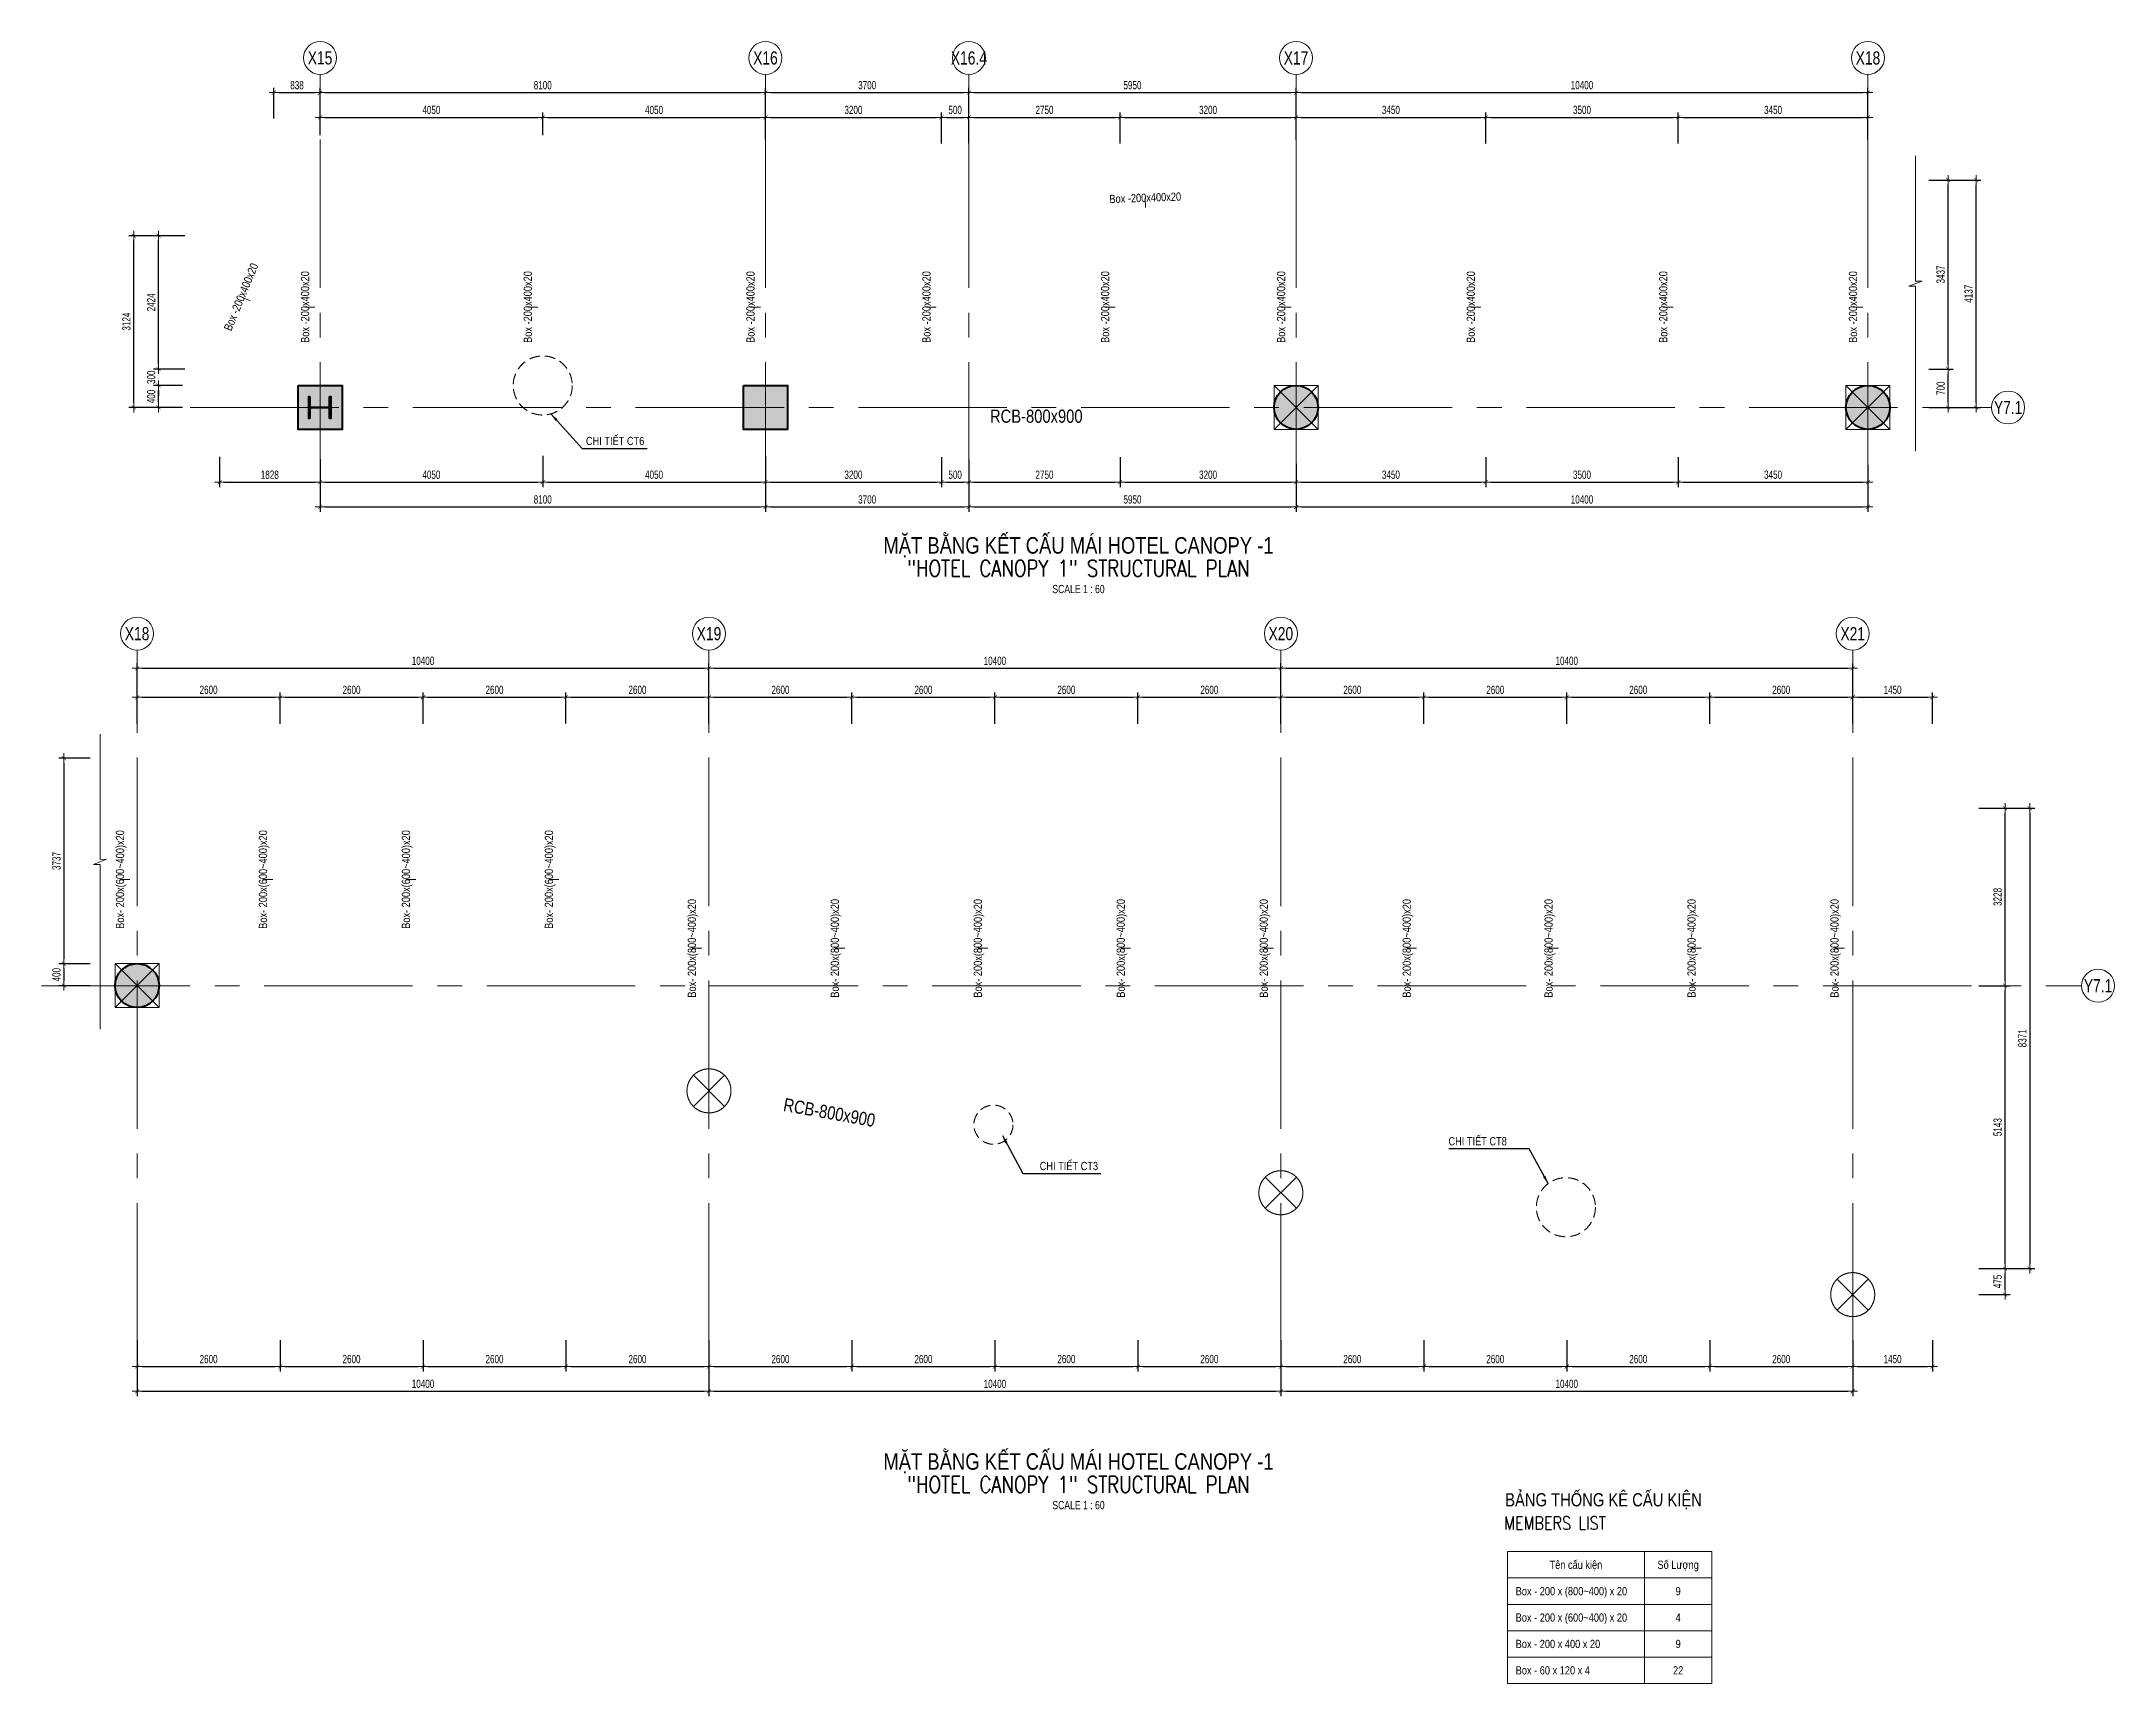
# Model space of a CAD drawing. Header units: millimetres. Extents: x -179076 to 305601, y -18667 to 40015.
# Drawn here: x 221503 to 259204, y 9394 to 39254 of the extents above; entities that cross this region are included whole.
import ezdxf
from ezdxf.enums import TextEntityAlignment as Align

# ---------------------------------------------------------------- set-up
doc = ezdxf.new("R2010")
doc.units = ezdxf.units.MM
doc.header["$LTSCALE"] = 60
doc.linetypes.add('HIDDEN2', pattern=[4.7625, 3.175, -1.5875])
doc.linetypes.add('POD_Grid F2$0$CENTER2', pattern=[1.125, 0.75, -0.125, 0.125, -0.125])
doc.layers.get('0').update_dxf_attribs({"lineweight": 20})
doc.layers.get('Defpoints').update_dxf_attribs({"color": 151, "lineweight": 9})
for name, color, linetype, lineweight in [('$0$NDC_S_VN TEXT', 7, 'Continuous', 20), ('NDC_S-COLUMN', 4, 'Continuous', 40), ('NDC_S_ANNO', 7, 'Continuous', 20), ('NDC_S_DIM', 1, 'Continuous', 15), ('NDC_S_ENG TITLE', 3, 'Continuous', 20), ('NDC_S_HATCH COLUMN AND WALL', 251, 'Continuous', 13), ('NDC_S_HIDDEN', 8, 'HIDDEN2', 13), ('NDC_S_LEADER', 1, 'Continuous', 15), ('NDC_S_SYMBOL', 1, 'Continuous', 15), ('NDC_S_TEXT SYMBOL', 7, 'Continuous', 20), ('NDC_S_VN TEXT', 7, 'Continuous', 20), ('NDC_S_VN TITLE', 6, 'Continuous', 35), ('NDC_Table', 3, 'Continuous', 20), ('POD_Grid F2$0$NDC_S_AXIS', 5, 'POD_Grid F2$0$CENTER2', 13), ('POD_Grid F2$0$NDC_S_SYMBOL', 1, 'Continuous', 15), ('POD_Grid F2$0$NDC_S_TEXT SYMBOL', 7, 'Continuous', 20)]:
    doc.layers.add(name, color=color, linetype=linetype, lineweight=lineweight)
doc.styles.add('ARIAL', font='arial.ttf', dxfattribs={"width": 0.8})
doc.styles.add('NDC_ANNO', font='', dxfattribs={"width": 0.8})
doc.styles.add('NDC_ARIAL', font='arial.ttf', dxfattribs={"width": 0.85})
doc.styles.add('NDC_DIM', font='', dxfattribs={"width": 0.75})
doc.styles.add('NDC_EN TXT', font='romans.shx', dxfattribs={"width": 0.8})
doc.styles.add('NDC_VIE TXT', font='arial.ttf', dxfattribs={"width": 0.8})
doc.styles.add('POD_Grid F2$0$NDC_ANNO', font='', dxfattribs={"width": 0.8})
doc.styles.get('NDC_ANNO').set_extended_font_data('Dotum')
doc.styles.get('NDC_DIM').set_extended_font_data('Dotum')
doc.styles.get('POD_Grid F2$0$NDC_ANNO').set_extended_font_data('Dotum')
doc.dimstyles.new('NDC_dim_100', dxfattribs={"dimscale": 100, "dimtxt": 2.5, "dimasz": 1.5, "dimexe": 1.5, "dimexo": 2.5, "dimgap": 1, "dimtad": 1, "dimdec": 0, "dimzin": 0, "dimdsep": 46, "dimtxsty": 'NDC_DIM', "dimblk": 'DIMMARK', "dimcen": 0.09, "dimdle": 1.2, "dimclrd": 1, "dimclre": 1, "dimclrt": 3, "dimadec": 0, "dimazin": 0, "dimtfac": 1, "dimtdec": 0, "dimtix": 1, "dimtofl": 0, "dimtmove": 0, "dimatfit": 3, "dimfxl": 8, "dimfxlon": 1, "dimtolj": 1, "dimtzin": 0, "dimarcsym": 0})
doc.dimstyles.new('NDC_dim_60', dxfattribs={"dimscale": 60, "dimtxt": 2.5, "dimasz": 1.5, "dimexe": 1.5, "dimexo": 2.5, "dimgap": 1, "dimtad": 1, "dimdec": 0, "dimzin": 0, "dimdsep": 46, "dimtxsty": 'NDC_DIM', "dimblk": 'DIMMARK', "dimcen": 0.09, "dimdle": 1.2, "dimclrd": 1, "dimclre": 1, "dimclrt": 3, "dimadec": 0, "dimazin": 0, "dimtfac": 1, "dimtdec": 0, "dimtix": 1, "dimtofl": 0, "dimtmove": 0, "dimatfit": 3, "dimfxl": 8, "dimfxlon": 1, "dimtolj": 1, "dimtzin": 0, "dimarcsym": 0})
doc.dimstyles.new('NDC_dim_iso', dxfattribs={"dimtxt": 2.5, "dimasz": 1, "dimexe": 1.5, "dimexo": 2.5, "dimgap": 1, "dimtad": 1, "dimdec": 0, "dimzin": 0, "dimdsep": 46, "dimtxsty": 'NDC_DIM', "dimblk": 'DIMMARK', "dimcen": 0.09, "dimdle": 1.2, "dimclrd": 1, "dimclre": 1, "dimclrt": 3, "dimadec": 0, "dimazin": 0, "dimtfac": 1, "dimtdec": 0, "dimtix": 1, "dimtofl": 0, "dimtmove": 0, "dimatfit": 3, "dimfxl": 8, "dimfxlon": 1, "dimtolj": 1, "dimtzin": 0, "dimarcsym": 0})

msp = doc.modelspace()

# ---------------------------------------------------------------- texts
at = {"layer": 'NDC_S_ANNO', "style": 'ARIAL', "width": 0.8}
for s, p in [('CHI TIẾT CT6', (231935.3, 31989.4, -3027.6)), ('CHI TIẾT CT8', (247621.3, 19254.8, 10345.9)), ('CHI TIẾT CT3', (240187.7, 18804.7, 28.3))]:
    msp.add_text(s, height=150, rotation=359.98968, dxfattribs=at).set_placement(p, align=Align.MIDDLE_CENTER)
at = {"layer": 'NDC_S_ENG TITLE', "style": 'NDC_EN TXT', "width": 0.8}
msp.add_text('MEMBERS LIST', height=240, dxfattribs=at).set_placement((248102.2, 12191.8))
at = {"layer": 'NDC_S_VN TEXT', "style": 'NDC_VIE TXT', "width": 0.8}
for s, p in [('RCB-800x900', (238752.4, 32560, -553.2)), ('BẢNG THỐNG KÊ CẤU KIỆN', (248122.3, 12855.3))]:
    msp.add_text(s, height=240, dxfattribs=at).set_placement(p, align=Align.TOP_LEFT)
msp.add_text('RCB-800x900', height=240, rotation=349.90012, dxfattribs=at).set_placement((235023.2, 20043.6), align=Align.TOP_LEFT)
at = {"layer": 'NDC_S_VN TEXT', "style": 'NDC_ARIAL', "width": 0.8}
for s, p in [('Tên cấu kiện', (249407.9, 11553.7)), ('Số Lượng', (251267.9, 11553.7)), ('9', (251267.9, 11073.7)), ('4', (251267.9, 10593.7)), ('9', (251267.9, 10113.7)), ('22', (251267.9, 9633.7))]:
    msp.add_text(s, height=150, dxfattribs=at).set_placement(p, align=Align.MIDDLE_CENTER)
for s, p in [('Box - 200 x (800~400) x 20', (248312.9, 11073.7)), ('Box - 200 x (600~400) x 20', (248312.9, 10593.7)), ('Box - 200 x 400 x 20', (248312.9, 10113.7)), ('Box - 60 x 120 x 4', (248312.9, 9633.7))]:
    msp.add_text(s, height=150, dxfattribs=at).set_placement(p, align=Align.MIDDLE_LEFT)

# ---------------------------------------------------------------- blocks, each defined once
blk = doc.blocks.new('DIMMARK')
at = {"layer": 'NDC_S_DIM', "color": 1}
blk.add_line((-1.5, 0), (1, 0), dxfattribs=at)
at = {"layer": 'NDC_S_DIM', "color": 2, "const_width": 0.1}
blk.add_lwpolyline([(-0.42, -0.42), (0.42, 0.42)], dxfattribs=at)
blk = doc.blocks.new('*D236')
at = {"layer": 'Defpoints', "color": 0, "transparency": 16777216}
for p in [(225842, 27328), (223242, 23943, 126), (225842, 23943, 141)]:
    blk.add_point(p, dxfattribs=at)
at = {"layer": 'NDC_S_DIM', "color": 1, "lineweight": -2, "transparency": 16777216}
for p, q in [((223242, 26848), (223242, 27418)), ((223332, 27328), (225752, 27328)), ((225842, 26848), (225842, 27418))]:
    blk.add_line(p, q, dxfattribs=at)
at = {"layer": 'NDC_S_DIM', "color": 1, "lineweight": -2, "transparency": 16777216, "xscale": 90, "yscale": 90, "zscale": 90, "rotation": 180}
blk.add_blockref('DIMMARK', (223242, 27328), dxfattribs=at)
at = {"layer": 'NDC_S_DIM', "color": 1, "lineweight": -2, "transparency": 16777216, "xscale": 90, "yscale": 90, "zscale": 90}
blk.add_blockref('DIMMARK', (225842, 27328), dxfattribs=at)
at = {"layer": 'NDC_S_DIM', "color": 3, "transparency": 16777216, "insert": (224542, 27463), "char_height": 150, "attachment_point": 5, "style": 'NDC_DIM'}
blk.add_mtext('\\A1;2600', dxfattribs=at)
blk = doc.blocks.new('*D237')
at = {"layer": 'Defpoints', "color": 0, "transparency": 16777216}
for p in [(228442, 27328), (225842, 23943, 141), (228442, 23943, 126)]:
    blk.add_point(p, dxfattribs=at)
at = {"layer": 'NDC_S_DIM', "color": 1, "lineweight": -2, "transparency": 16777216}
for p, q in [((225842, 26848), (225842, 27418)), ((225932, 27328), (228352, 27328)), ((228442, 26848), (228442, 27418))]:
    blk.add_line(p, q, dxfattribs=at)
at = {"layer": 'NDC_S_DIM', "color": 1, "lineweight": -2, "transparency": 16777216, "xscale": 90, "yscale": 90, "zscale": 90, "rotation": 180}
blk.add_blockref('DIMMARK', (225842, 27328), dxfattribs=at)
at = {"layer": 'NDC_S_DIM', "color": 1, "lineweight": -2, "transparency": 16777216, "xscale": 90, "yscale": 90, "zscale": 90}
blk.add_blockref('DIMMARK', (228442, 27328), dxfattribs=at)
at = {"layer": 'NDC_S_DIM', "color": 3, "transparency": 16777216, "insert": (227142, 27463), "char_height": 150, "attachment_point": 5, "style": 'NDC_DIM'}
blk.add_mtext('\\A1;2600', dxfattribs=at)
blk = doc.blocks.new('*D238')
at = {"layer": 'Defpoints', "color": 0, "transparency": 16777216}
for p in [(231042, 27328), (228442, 23943, 126), (231042, 23943, 156)]:
    blk.add_point(p, dxfattribs=at)
at = {"layer": 'NDC_S_DIM', "color": 1, "lineweight": -2, "transparency": 16777216}
for p, q in [((228442, 26848), (228442, 27418)), ((228532, 27328), (230952, 27328)), ((231042, 26849), (231042, 27418))]:
    blk.add_line(p, q, dxfattribs=at)
at = {"layer": 'NDC_S_DIM', "color": 1, "lineweight": -2, "transparency": 16777216, "xscale": 90, "yscale": 90, "zscale": 90, "rotation": 180}
blk.add_blockref('DIMMARK', (228442, 27328), dxfattribs=at)
at = {"layer": 'NDC_S_DIM', "color": 1, "lineweight": -2, "transparency": 16777216, "xscale": 90, "yscale": 90, "zscale": 90}
blk.add_blockref('DIMMARK', (231042, 27328), dxfattribs=at)
at = {"layer": 'NDC_S_DIM', "color": 3, "transparency": 16777216, "insert": (229742, 27463), "char_height": 150, "attachment_point": 5, "style": 'NDC_DIM'}
blk.add_mtext('\\A1;2600', dxfattribs=at)
blk = doc.blocks.new('*D239')
at = {"layer": 'Defpoints', "color": 0, "transparency": 16777216}
for p in [(233642, 27328), (231042, 23943, 156), (233642, 23943, 126)]:
    blk.add_point(p, dxfattribs=at)
at = {"layer": 'NDC_S_DIM', "color": 1, "lineweight": -2, "transparency": 16777216}
for p, q in [((231042, 26849), (231042, 27418)), ((231132, 27328), (233552, 27328)), ((233642, 26848), (233642, 27418))]:
    blk.add_line(p, q, dxfattribs=at)
at = {"layer": 'NDC_S_DIM', "color": 1, "lineweight": -2, "transparency": 16777216, "xscale": 90, "yscale": 90, "zscale": 90, "rotation": 180}
blk.add_blockref('DIMMARK', (231042, 27328), dxfattribs=at)
at = {"layer": 'NDC_S_DIM', "color": 1, "lineweight": -2, "transparency": 16777216, "xscale": 90, "yscale": 90, "zscale": 90}
blk.add_blockref('DIMMARK', (233642, 27328), dxfattribs=at)
at = {"layer": 'NDC_S_DIM', "color": 3, "transparency": 16777216, "insert": (232342, 27463), "char_height": 150, "attachment_point": 5, "style": 'NDC_DIM'}
blk.add_mtext('\\A1;2600', dxfattribs=at)
blk = doc.blocks.new('*D240')
at = {"layer": 'Defpoints', "color": 0, "transparency": 16777216}
for p in [(236242, 27328), (233642, 23943, 126), (236242, 23943, 126)]:
    blk.add_point(p, dxfattribs=at)
at = {"layer": 'NDC_S_DIM', "color": 1, "lineweight": -2, "transparency": 16777216}
for p, q in [((233642, 26848), (233642, 27418)), ((233732, 27328), (236152, 27328)), ((236242, 26848), (236242, 27418))]:
    blk.add_line(p, q, dxfattribs=at)
at = {"layer": 'NDC_S_DIM', "color": 1, "lineweight": -2, "transparency": 16777216, "xscale": 90, "yscale": 90, "zscale": 90, "rotation": 180}
blk.add_blockref('DIMMARK', (233642, 27328), dxfattribs=at)
at = {"layer": 'NDC_S_DIM', "color": 1, "lineweight": -2, "transparency": 16777216, "xscale": 90, "yscale": 90, "zscale": 90}
blk.add_blockref('DIMMARK', (236242, 27328), dxfattribs=at)
at = {"layer": 'NDC_S_DIM', "color": 3, "transparency": 16777216, "insert": (234942, 27463), "char_height": 150, "attachment_point": 5, "style": 'NDC_DIM'}
blk.add_mtext('\\A1;2600', dxfattribs=at)
blk = doc.blocks.new('*D241')
at = {"layer": 'Defpoints', "color": 0, "transparency": 16777216}
for p in [(238842, 27328), (236242, 23943, 126), (238842, 23943, 126)]:
    blk.add_point(p, dxfattribs=at)
at = {"layer": 'NDC_S_DIM', "color": 1, "lineweight": -2, "transparency": 16777216}
for p, q in [((236242, 26848), (236242, 27418)), ((236332, 27328), (238752, 27328)), ((238842, 26848), (238842, 27418))]:
    blk.add_line(p, q, dxfattribs=at)
at = {"layer": 'NDC_S_DIM', "color": 1, "lineweight": -2, "transparency": 16777216, "xscale": 90, "yscale": 90, "zscale": 90, "rotation": 180}
blk.add_blockref('DIMMARK', (236242, 27328), dxfattribs=at)
at = {"layer": 'NDC_S_DIM', "color": 1, "lineweight": -2, "transparency": 16777216, "xscale": 90, "yscale": 90, "zscale": 90}
blk.add_blockref('DIMMARK', (238842, 27328), dxfattribs=at)
at = {"layer": 'NDC_S_DIM', "color": 3, "transparency": 16777216, "insert": (237542, 27463), "char_height": 150, "attachment_point": 5, "style": 'NDC_DIM'}
blk.add_mtext('\\A1;2600', dxfattribs=at)
blk = doc.blocks.new('*D242')
at = {"layer": 'Defpoints', "color": 0, "transparency": 16777216}
for p in [(241442, 27328), (238842, 23943, 126), (241442, 23943, 126)]:
    blk.add_point(p, dxfattribs=at)
at = {"layer": 'NDC_S_DIM', "color": 1, "lineweight": -2, "transparency": 16777216}
for p, q in [((238842, 26848), (238842, 27418)), ((238932, 27328), (241352, 27328)), ((241442, 26848), (241442, 27418))]:
    blk.add_line(p, q, dxfattribs=at)
at = {"layer": 'NDC_S_DIM', "color": 1, "lineweight": -2, "transparency": 16777216, "xscale": 90, "yscale": 90, "zscale": 90, "rotation": 180}
blk.add_blockref('DIMMARK', (238842, 27328), dxfattribs=at)
at = {"layer": 'NDC_S_DIM', "color": 1, "lineweight": -2, "transparency": 16777216, "xscale": 90, "yscale": 90, "zscale": 90}
blk.add_blockref('DIMMARK', (241442, 27328), dxfattribs=at)
at = {"layer": 'NDC_S_DIM', "color": 3, "transparency": 16777216, "insert": (240142, 27463), "char_height": 150, "attachment_point": 5, "style": 'NDC_DIM'}
blk.add_mtext('\\A1;2600', dxfattribs=at)
blk = doc.blocks.new('*D243')
at = {"layer": 'Defpoints', "color": 0, "transparency": 16777216}
for p in [(244042, 27328), (241442, 23943, 126), (244042, 23943, 126)]:
    blk.add_point(p, dxfattribs=at)
at = {"layer": 'NDC_S_DIM', "color": 1, "lineweight": -2, "transparency": 16777216}
for p, q in [((241442, 26848), (241442, 27418)), ((241532, 27328), (243952, 27328)), ((244042, 26848), (244042, 27418))]:
    blk.add_line(p, q, dxfattribs=at)
at = {"layer": 'NDC_S_DIM', "color": 1, "lineweight": -2, "transparency": 16777216, "xscale": 90, "yscale": 90, "zscale": 90, "rotation": 180}
blk.add_blockref('DIMMARK', (241442, 27328), dxfattribs=at)
at = {"layer": 'NDC_S_DIM', "color": 1, "lineweight": -2, "transparency": 16777216, "xscale": 90, "yscale": 90, "zscale": 90}
blk.add_blockref('DIMMARK', (244042, 27328), dxfattribs=at)
at = {"layer": 'NDC_S_DIM', "color": 3, "transparency": 16777216, "insert": (242742, 27463), "char_height": 150, "attachment_point": 5, "style": 'NDC_DIM'}
blk.add_mtext('\\A1;2600', dxfattribs=at)
blk = doc.blocks.new('*D244')
at = {"layer": 'Defpoints', "color": 0, "transparency": 16777216}
for p in [(246642, 27328), (244042, 23943, 126), (246642, 23943, 126)]:
    blk.add_point(p, dxfattribs=at)
at = {"layer": 'NDC_S_DIM', "color": 1, "lineweight": -2, "transparency": 16777216}
for p, q in [((244042, 26848), (244042, 27418)), ((244132, 27328), (246552, 27328)), ((246642, 26848), (246642, 27418))]:
    blk.add_line(p, q, dxfattribs=at)
at = {"layer": 'NDC_S_DIM', "color": 1, "lineweight": -2, "transparency": 16777216, "xscale": 90, "yscale": 90, "zscale": 90, "rotation": 180}
blk.add_blockref('DIMMARK', (244042, 27328), dxfattribs=at)
at = {"layer": 'NDC_S_DIM', "color": 1, "lineweight": -2, "transparency": 16777216, "xscale": 90, "yscale": 90, "zscale": 90}
blk.add_blockref('DIMMARK', (246642, 27328), dxfattribs=at)
at = {"layer": 'NDC_S_DIM', "color": 3, "transparency": 16777216, "insert": (245342, 27463), "char_height": 150, "attachment_point": 5, "style": 'NDC_DIM'}
blk.add_mtext('\\A1;2600', dxfattribs=at)
blk = doc.blocks.new('*D245')
at = {"layer": 'Defpoints', "color": 0, "transparency": 16777216}
for p in [(249242, 27328), (246642, 23943, 126), (249242, 23943, 126)]:
    blk.add_point(p, dxfattribs=at)
at = {"layer": 'NDC_S_DIM', "color": 1, "lineweight": -2, "transparency": 16777216}
for p, q in [((246642, 26848), (246642, 27418)), ((246732, 27328), (249152, 27328)), ((249242, 26848), (249242, 27418))]:
    blk.add_line(p, q, dxfattribs=at)
at = {"layer": 'NDC_S_DIM', "color": 1, "lineweight": -2, "transparency": 16777216, "xscale": 90, "yscale": 90, "zscale": 90, "rotation": 180}
blk.add_blockref('DIMMARK', (246642, 27328), dxfattribs=at)
at = {"layer": 'NDC_S_DIM', "color": 1, "lineweight": -2, "transparency": 16777216, "xscale": 90, "yscale": 90, "zscale": 90}
blk.add_blockref('DIMMARK', (249242, 27328), dxfattribs=at)
at = {"layer": 'NDC_S_DIM', "color": 3, "transparency": 16777216, "insert": (247942, 27463), "char_height": 150, "attachment_point": 5, "style": 'NDC_DIM'}
blk.add_mtext('\\A1;2600', dxfattribs=at)
blk = doc.blocks.new('*D246')
at = {"layer": 'Defpoints', "color": 0, "transparency": 16777216}
for p in [(251842, 27328), (249242, 23943, 126), (251842, 23943, 141)]:
    blk.add_point(p, dxfattribs=at)
at = {"layer": 'NDC_S_DIM', "color": 1, "lineweight": -2, "transparency": 16777216}
for p, q in [((249242, 26848), (249242, 27418)), ((249332, 27328), (251752, 27328)), ((251842, 26848), (251842, 27418))]:
    blk.add_line(p, q, dxfattribs=at)
at = {"layer": 'NDC_S_DIM', "color": 1, "lineweight": -2, "transparency": 16777216, "xscale": 90, "yscale": 90, "zscale": 90, "rotation": 180}
blk.add_blockref('DIMMARK', (249242, 27328), dxfattribs=at)
at = {"layer": 'NDC_S_DIM', "color": 1, "lineweight": -2, "transparency": 16777216, "xscale": 90, "yscale": 90, "zscale": 90}
blk.add_blockref('DIMMARK', (251842, 27328), dxfattribs=at)
at = {"layer": 'NDC_S_DIM', "color": 3, "transparency": 16777216, "insert": (250542, 27463), "char_height": 150, "attachment_point": 5, "style": 'NDC_DIM'}
blk.add_mtext('\\A1;2600', dxfattribs=at)
blk = doc.blocks.new('*D247')
at = {"layer": 'Defpoints', "color": 0, "transparency": 16777216}
for p in [(254442, 27328), (251842, 23943, 141), (254442, 23943)]:
    blk.add_point(p, dxfattribs=at)
at = {"layer": 'NDC_S_DIM', "color": 1, "lineweight": -2, "transparency": 16777216}
for p, q in [((251842, 26848), (251842, 27418)), ((251932, 27328), (254352, 27328)), ((254442, 26848), (254442, 27418))]:
    blk.add_line(p, q, dxfattribs=at)
at = {"layer": 'NDC_S_DIM', "color": 1, "lineweight": -2, "transparency": 16777216, "xscale": 90, "yscale": 90, "zscale": 90, "rotation": 180}
blk.add_blockref('DIMMARK', (251842, 27328), dxfattribs=at)
at = {"layer": 'NDC_S_DIM', "color": 1, "lineweight": -2, "transparency": 16777216, "xscale": 90, "yscale": 90, "zscale": 90}
blk.add_blockref('DIMMARK', (254442, 27328), dxfattribs=at)
at = {"layer": 'NDC_S_DIM', "color": 3, "transparency": 16777216, "insert": (253142, 27463), "char_height": 150, "attachment_point": 5, "style": 'NDC_DIM'}
blk.add_mtext('\\A1;2600', dxfattribs=at)
blk = doc.blocks.new('*D248')
at = {"layer": 'Defpoints', "color": 0, "transparency": 16777216}
for p in [(255892, 27328), (254442, 23943), (255892, 23947)]:
    blk.add_point(p, dxfattribs=at)
at = {"layer": 'NDC_S_DIM', "color": 1, "lineweight": -2, "transparency": 16777216}
for p, q in [((254442, 26848), (254442, 27418)), ((254532, 27328), (255802, 27328)), ((255892, 26848), (255892, 27418))]:
    blk.add_line(p, q, dxfattribs=at)
at = {"layer": 'NDC_S_DIM', "color": 1, "lineweight": -2, "transparency": 16777216, "xscale": 90, "yscale": 90, "zscale": 90, "rotation": 180}
blk.add_blockref('DIMMARK', (254442, 27328), dxfattribs=at)
at = {"layer": 'NDC_S_DIM', "color": 1, "lineweight": -2, "transparency": 16777216, "xscale": 90, "yscale": 90, "zscale": 90}
blk.add_blockref('DIMMARK', (255892, 27328), dxfattribs=at)
at = {"layer": 'NDC_S_DIM', "color": 3, "transparency": 16777216, "insert": (255167, 27463), "char_height": 150, "attachment_point": 5, "style": 'NDC_DIM'}
blk.add_mtext('\\A1;1450', dxfattribs=at)
blk = doc.blocks.new('cot')
at = {"layer": 'NDC_S_HATCH COLUMN AND WALL', "ltscale": 0.005}
h = blk.add_hatch(color=256, dxfattribs=at)
h.dxf.hatch_style = 1
h.paths.add_polyline_path([(-0.5, 0.5), (0.5, 0.5), (0.5, -0.5), (-0.5, -0.5)])
at = {"layer": 'NDC_S-COLUMN', "ltscale": 0.005}
blk.add_lwpolyline([(-0.5, 0.5), (0.5, 0.5), (0.5, -0.5), (-0.5, -0.5)], close=True, dxfattribs=at)
blk = doc.blocks.new('cotdung')
at = {"layer": 'NDC_S_HIDDEN', "ltscale": 100}
for p, q in [((-0.5, 0.5), (0.5, -0.5)), ((0.5, 0.5), (-0.5, -0.5))]:
    blk.add_line(p, q, dxfattribs=at)
blk.add_lwpolyline([(-0.5, 0.5), (0.5, 0.5), (0.5, -0.5), (-0.5, -0.5)], close=True, dxfattribs=at)
blk = doc.blocks.new('cottron')
at = {"layer": 'NDC_S_HATCH COLUMN AND WALL'}
h = blk.add_hatch(color=256, dxfattribs=at)
h.dxf.hatch_style = 1
h.paths.add_polyline_path([(-0.5, 0, 1), (0.5, 0, 1)])
at = {"layer": 'NDC_S-COLUMN', "ltscale": 0.005}
blk.add_circle((0, 0), 0.5, dxfattribs=at)
blk = doc.blocks.new('*U212')
at = {"layer": 'POD_Grid F2$0$NDC_S_SYMBOL'}
blk.add_line((0, 5), (0, 9), dxfattribs=at)
blk.add_circle((0, 0), 5, dxfattribs=at)
at = {"layer": 'POD_Grid F2$0$NDC_S_TEXT SYMBOL', "color": 7, "style": 'POD_Grid F2$0$NDC_ANNO', "width": 0.8}
blk.add_attdef('GRID', text='', height=4, dxfattribs=at).set_placement((0, 0), align=Align.MIDDLE)
blk = doc.blocks.new('A$C6AF0583A')
at = {"color": 4, "linetype": 'ByBlock'}
for p, q in [((-179, 200), (-179, 28.5)), ((-157, 6.5), (157, 6.5)), ((179, 28.5), (179, 200)), ((-179, -28.5), (-179, -200)), ((157, -6.5), (-157, -6.5)), ((179, -200), (179, -28.5))]:
    blk.add_line(p, q, dxfattribs=at)
for points in [[(-179, -200), (-200, -200), (-200, 200), (-179, 200)], [(179, 200), (200, 200), (200, -200), (179, -200)]]:
    blk.add_lwpolyline(points, dxfattribs=at)
for centre, start, end in [((-157, 28.5), 180, 270), ((157, 28.5), 270, 0), ((-157, -28.5), 90, 180), ((157, -28.5), 0, 90)]:
    blk.add_arc(centre, 22, start, end, dxfattribs=at)
at = {"layer": 'Defpoints', "color": 4}
for p, q in [((6.5, 0), (-6.5, 0)), ((0, -6.5), (0, 6.5))]:
    blk.add_line(p, q, dxfattribs=at)
blk = doc.blocks.new('A$Cef5200ea')
blk.add_blockref('A$C6AF0583A', (0, 0))
blk = doc.blocks.new('*U213')
at = {"layer": 'POD_Grid F2$0$NDC_S_SYMBOL'}
blk.add_line((5, 0), (9, 0), dxfattribs=at)
blk.add_circle((0, 0), 5, dxfattribs=at)
at = {"layer": 'POD_Grid F2$0$NDC_S_TEXT SYMBOL', "color": 7, "style": 'POD_Grid F2$0$NDC_ANNO', "width": 0.8}
blk.add_attdef('GRID', text='', height=4, rotation=270, dxfattribs=at).set_placement((0, 0), align=Align.MIDDLE)
blk = doc.blocks.new('cottrondung')
at = {"layer": 'NDC_S_HIDDEN', "ltscale": 100}
for p, q in [((-0.354, 0.354), (0.354, -0.354)), ((0.354, 0.354), (-0.354, -0.354))]:
    blk.add_line(p, q, dxfattribs=at)
blk.add_circle((0, 0), 0.5, dxfattribs=at)
blk = doc.blocks.new('*D249')
at = {"layer": 'Defpoints', "color": 0, "transparency": 16777216}
for p in [(233642, 27856), (223242, 23943, 126), (233642, 23943, 126)]:
    blk.add_point(p, dxfattribs=at)
at = {"layer": 'NDC_S_DIM', "color": 1, "lineweight": -2, "transparency": 16777216}
for p, q in [((223242, 27376), (223242, 27946)), ((233642, 27376), (233642, 27946)), ((223332, 27856), (233552, 27856))]:
    blk.add_line(p, q, dxfattribs=at)
at = {"layer": 'NDC_S_DIM', "color": 1, "lineweight": -2, "transparency": 16777216, "xscale": 90, "yscale": 90, "zscale": 90, "rotation": 180}
blk.add_blockref('DIMMARK', (223242, 27856), dxfattribs=at)
at = {"layer": 'NDC_S_DIM', "color": 1, "lineweight": -2, "transparency": 16777216, "xscale": 90, "yscale": 90, "zscale": 90}
blk.add_blockref('DIMMARK', (233642, 27856), dxfattribs=at)
at = {"layer": 'NDC_S_DIM', "color": 3, "transparency": 16777216, "insert": (228442, 27991), "char_height": 150, "attachment_point": 5, "style": 'NDC_DIM'}
blk.add_mtext('\\A1;10400', dxfattribs=at)
blk = doc.blocks.new('*D250')
at = {"layer": 'Defpoints', "color": 0, "transparency": 16777216}
for p in [(244042, 27856), (233642, 23943, 126), (244042, 23943, 126)]:
    blk.add_point(p, dxfattribs=at)
at = {"layer": 'NDC_S_DIM', "color": 1, "lineweight": -2, "transparency": 16777216}
for p, q in [((233642, 27376), (233642, 27946)), ((244042, 27376), (244042, 27946)), ((233732, 27856), (243952, 27856))]:
    blk.add_line(p, q, dxfattribs=at)
at = {"layer": 'NDC_S_DIM', "color": 1, "lineweight": -2, "transparency": 16777216, "xscale": 90, "yscale": 90, "zscale": 90, "rotation": 180}
blk.add_blockref('DIMMARK', (233642, 27856), dxfattribs=at)
at = {"layer": 'NDC_S_DIM', "color": 1, "lineweight": -2, "transparency": 16777216, "xscale": 90, "yscale": 90, "zscale": 90}
blk.add_blockref('DIMMARK', (244042, 27856), dxfattribs=at)
at = {"layer": 'NDC_S_DIM', "color": 3, "transparency": 16777216, "insert": (238842, 27991), "char_height": 150, "attachment_point": 5, "style": 'NDC_DIM'}
blk.add_mtext('\\A1;10400', dxfattribs=at)
blk = doc.blocks.new('*D251')
at = {"layer": 'Defpoints', "color": 0, "transparency": 16777216}
for p in [(254442, 27856), (244042, 23943, 126), (254442, 23943)]:
    blk.add_point(p, dxfattribs=at)
at = {"layer": 'NDC_S_DIM', "color": 1, "lineweight": -2, "transparency": 16777216}
for p, q in [((244042, 27376), (244042, 27946)), ((254442, 27376), (254442, 27946)), ((244132, 27856), (254352, 27856))]:
    blk.add_line(p, q, dxfattribs=at)
at = {"layer": 'NDC_S_DIM', "color": 1, "lineweight": -2, "transparency": 16777216, "xscale": 90, "yscale": 90, "zscale": 90, "rotation": 180}
blk.add_blockref('DIMMARK', (244042, 27856), dxfattribs=at)
at = {"layer": 'NDC_S_DIM', "color": 1, "lineweight": -2, "transparency": 16777216, "xscale": 90, "yscale": 90, "zscale": 90}
blk.add_blockref('DIMMARK', (254442, 27856), dxfattribs=at)
at = {"layer": 'NDC_S_DIM', "color": 3, "transparency": 16777216, "insert": (249242, 27991), "char_height": 150, "attachment_point": 5, "style": 'NDC_DIM'}
blk.add_mtext('\\A1;10400', dxfattribs=at)
blk = doc.blocks.new('*D571')
at = {"layer": 'Defpoints', "color": 0, "ltscale": 60, "transparency": 16777216}
for p in [(234669, 38324), (226569, 37403), (234669, 37403)]:
    blk.add_point(p, dxfattribs=at)
at = {"layer": 'NDC_S_DIM', "color": 1, "lineweight": -2, "ltscale": 60, "transparency": 16777216}
for p, q in [((226569, 37844), (226569, 38414)), ((226659, 38324), (234579, 38324)), ((234669, 37844), (234669, 38414))]:
    blk.add_line(p, q, dxfattribs=at)
at = {"layer": 'NDC_S_DIM', "color": 1, "lineweight": -2, "ltscale": 60, "transparency": 16777216, "xscale": 90, "yscale": 90, "zscale": 90, "rotation": 180}
blk.add_blockref('DIMMARK', (226569, 38324), dxfattribs=at)
at = {"layer": 'NDC_S_DIM', "color": 1, "lineweight": -2, "ltscale": 60, "transparency": 16777216, "xscale": 90, "yscale": 90, "zscale": 90}
blk.add_blockref('DIMMARK', (234669, 38324), dxfattribs=at)
at = {"layer": 'NDC_S_DIM', "color": 3, "ltscale": 60, "transparency": 16777216, "insert": (230619, 38459), "char_height": 150, "attachment_point": 5, "style": 'NDC_DIM'}
blk.add_mtext('\\A1;8100', dxfattribs=at)
blk = doc.blocks.new('*D572')
at = {"layer": 'Defpoints', "color": 0, "ltscale": 60, "transparency": 16777216}
for p in [(238369, 38324), (234669, 37403, -553), (238369, 37601, -553)]:
    blk.add_point(p, dxfattribs=at)
at = {"layer": 'NDC_S_DIM', "color": 1, "lineweight": -2, "ltscale": 60, "transparency": 16777216}
for p, q in [((234669, 37914), (234669, 38414)), ((234759, 38324), (238279, 38324)), ((238369, 37943), (238369, 38414))]:
    blk.add_line(p, q, dxfattribs=at)
at = {"layer": 'NDC_S_DIM', "color": 1, "lineweight": -2, "ltscale": 60, "transparency": 16777216, "xscale": 90, "yscale": 90, "zscale": 90, "rotation": 180}
blk.add_blockref('DIMMARK', (234669, 38324), dxfattribs=at)
at = {"layer": 'NDC_S_DIM', "color": 1, "lineweight": -2, "ltscale": 60, "transparency": 16777216, "xscale": 90, "yscale": 90, "zscale": 90}
blk.add_blockref('DIMMARK', (238369, 38324), dxfattribs=at)
at = {"layer": 'NDC_S_DIM', "color": 3, "ltscale": 60, "transparency": 16777216, "insert": (236519, 38459), "char_height": 150, "attachment_point": 5, "style": 'NDC_DIM'}
blk.add_mtext('\\A1;3700', dxfattribs=at)
blk = doc.blocks.new('*D573')
at = {"layer": 'Defpoints', "color": 0, "ltscale": 60, "transparency": 16777216}
for p in [(244319, 38324), (238369, 37601, -553), (244319, 37601, -553)]:
    blk.add_point(p, dxfattribs=at)
at = {"layer": 'NDC_S_DIM', "color": 1, "lineweight": -2, "ltscale": 60, "transparency": 16777216}
for p, q in [((238369, 37943), (238369, 38414)), ((238459, 38324), (244229, 38324)), ((244319, 37943), (244319, 38414))]:
    blk.add_line(p, q, dxfattribs=at)
at = {"layer": 'NDC_S_DIM', "color": 1, "lineweight": -2, "ltscale": 60, "transparency": 16777216, "xscale": 90, "yscale": 90, "zscale": 90, "rotation": 180}
blk.add_blockref('DIMMARK', (238369, 38324), dxfattribs=at)
at = {"layer": 'NDC_S_DIM', "color": 1, "lineweight": -2, "ltscale": 60, "transparency": 16777216, "xscale": 90, "yscale": 90, "zscale": 90}
blk.add_blockref('DIMMARK', (244319, 38324), dxfattribs=at)
at = {"layer": 'NDC_S_DIM', "color": 3, "ltscale": 60, "transparency": 16777216, "insert": (241344, 38459), "char_height": 150, "attachment_point": 5, "style": 'NDC_DIM'}
blk.add_mtext('\\A1;5950', dxfattribs=at)
blk = doc.blocks.new('*D574')
at = {"layer": 'Defpoints', "color": 0, "ltscale": 60, "transparency": 16777216}
for p in [(254719, 38324), (244319, 37601, -553), (254719, 37601, -553)]:
    blk.add_point(p, dxfattribs=at)
at = {"layer": 'NDC_S_DIM', "color": 1, "lineweight": -2, "ltscale": 60, "transparency": 16777216}
for p, q in [((244319, 37943), (244319, 38414)), ((244409, 38324), (254629, 38324)), ((254719, 37943), (254719, 38414))]:
    blk.add_line(p, q, dxfattribs=at)
at = {"layer": 'NDC_S_DIM', "color": 1, "lineweight": -2, "ltscale": 60, "transparency": 16777216, "xscale": 90, "yscale": 90, "zscale": 90, "rotation": 180}
blk.add_blockref('DIMMARK', (244319, 38324), dxfattribs=at)
at = {"layer": 'NDC_S_DIM', "color": 1, "lineweight": -2, "ltscale": 60, "transparency": 16777216, "xscale": 90, "yscale": 90, "zscale": 90}
blk.add_blockref('DIMMARK', (254719, 38324), dxfattribs=at)
at = {"layer": 'NDC_S_DIM', "color": 3, "ltscale": 60, "transparency": 16777216, "insert": (249519, 38459), "char_height": 150, "attachment_point": 5, "style": 'NDC_DIM'}
blk.add_mtext('\\A1;10400', dxfattribs=at)
blk = doc.blocks.new('*D575')
at = {"layer": 'Defpoints', "color": 0, "ltscale": 60, "transparency": 16777216}
for p in [(226569, 38324), (226569, 37403, -553), (225731, 35692, -553)]:
    blk.add_point(p, dxfattribs=at)
at = {"layer": 'NDC_S_DIM', "color": 1, "lineweight": -2, "ltscale": 60, "transparency": 16777216}
for p, q in [((225731, 37856), (225731, 38414)), ((225821, 38324), (226479, 38324)), ((226569, 37914), (226569, 38414))]:
    blk.add_line(p, q, dxfattribs=at)
at = {"layer": 'NDC_S_DIM', "color": 1, "lineweight": -2, "ltscale": 60, "transparency": 16777216, "xscale": 90, "yscale": 90, "zscale": 90, "rotation": 180}
blk.add_blockref('DIMMARK', (225731, 38324), dxfattribs=at)
at = {"layer": 'NDC_S_DIM', "color": 1, "lineweight": -2, "ltscale": 60, "transparency": 16777216, "xscale": 90, "yscale": 90, "zscale": 90}
blk.add_blockref('DIMMARK', (226569, 38324), dxfattribs=at)
at = {"layer": 'NDC_S_DIM', "color": 3, "ltscale": 60, "transparency": 16777216, "insert": (226150, 38459), "char_height": 150, "attachment_point": 5, "style": 'NDC_DIM'}
blk.add_mtext('\\A1;838', dxfattribs=at)
blk = doc.blocks.new('*D576')
at = {"layer": 'Defpoints', "color": 0, "ltscale": 60, "transparency": 16777216}
for p in [(230619, 37874), (226569, 37403), (230619, 37403)]:
    blk.add_point(p, dxfattribs=at)
at = {"layer": 'NDC_S_DIM', "color": 1, "lineweight": -2, "ltscale": 60, "transparency": 16777216}
for p, q in [((226569, 37553), (226569, 37964)), ((226659, 37874), (230529, 37874)), ((230619, 37553), (230619, 37964))]:
    blk.add_line(p, q, dxfattribs=at)
at = {"layer": 'NDC_S_DIM', "color": 1, "lineweight": -2, "ltscale": 60, "transparency": 16777216, "xscale": 90, "yscale": 90, "zscale": 90, "rotation": 180}
blk.add_blockref('DIMMARK', (226569, 37874), dxfattribs=at)
at = {"layer": 'NDC_S_DIM', "color": 1, "lineweight": -2, "ltscale": 60, "transparency": 16777216, "xscale": 90, "yscale": 90, "zscale": 90}
blk.add_blockref('DIMMARK', (230619, 37874), dxfattribs=at)
at = {"layer": 'NDC_S_DIM', "color": 3, "ltscale": 60, "transparency": 16777216, "insert": (228594, 38009), "char_height": 150, "attachment_point": 5, "style": 'NDC_DIM'}
blk.add_mtext('\\A1;4050', dxfattribs=at)
blk = doc.blocks.new('*D577')
at = {"layer": 'Defpoints', "color": 0, "ltscale": 60, "transparency": 16777216}
for p in [(234669, 37874), (230619, 37403), (234669, 36998, -553)]:
    blk.add_point(p, dxfattribs=at)
at = {"layer": 'NDC_S_DIM', "color": 1, "lineweight": -2, "ltscale": 60, "transparency": 16777216}
for p, q in [((230619, 37553), (230619, 37964)), ((230709, 37874), (234579, 37874)), ((234669, 37470), (234669, 37964))]:
    blk.add_line(p, q, dxfattribs=at)
at = {"layer": 'NDC_S_DIM', "color": 1, "lineweight": -2, "ltscale": 60, "transparency": 16777216, "xscale": 90, "yscale": 90, "zscale": 90, "rotation": 180}
blk.add_blockref('DIMMARK', (230619, 37874), dxfattribs=at)
at = {"layer": 'NDC_S_DIM', "color": 1, "lineweight": -2, "ltscale": 60, "transparency": 16777216, "xscale": 90, "yscale": 90, "zscale": 90}
blk.add_blockref('DIMMARK', (234669, 37874), dxfattribs=at)
at = {"layer": 'NDC_S_DIM', "color": 3, "ltscale": 60, "transparency": 16777216, "insert": (232644, 38009), "char_height": 150, "attachment_point": 5, "style": 'NDC_DIM'}
blk.add_mtext('\\A1;4050', dxfattribs=at)
blk = doc.blocks.new('*D578')
at = {"layer": 'Defpoints', "color": 0, "ltscale": 60, "transparency": 16777216}
for p in [(237869, 37874), (234669, 36998, -553), (237869, 32998, -553)]:
    blk.add_point(p, dxfattribs=at)
at = {"layer": 'NDC_S_DIM', "color": 1, "lineweight": -2, "ltscale": 60, "transparency": 16777216}
for p, q in [((234669, 37470), (234669, 37964)), ((234759, 37874), (237779, 37874)), ((237869, 37398), (237869, 37964))]:
    blk.add_line(p, q, dxfattribs=at)
at = {"layer": 'NDC_S_DIM', "color": 1, "lineweight": -2, "ltscale": 60, "transparency": 16777216, "xscale": 90, "yscale": 90, "zscale": 90, "rotation": 180}
blk.add_blockref('DIMMARK', (234669, 37874), dxfattribs=at)
at = {"layer": 'NDC_S_DIM', "color": 1, "lineweight": -2, "ltscale": 60, "transparency": 16777216, "xscale": 90, "yscale": 90, "zscale": 90}
blk.add_blockref('DIMMARK', (237869, 37874), dxfattribs=at)
at = {"layer": 'NDC_S_DIM', "color": 3, "ltscale": 60, "transparency": 16777216, "insert": (236269, 38009), "char_height": 150, "attachment_point": 5, "style": 'NDC_DIM'}
blk.add_mtext('\\A1;3200', dxfattribs=at)
blk = doc.blocks.new('*D579')
at = {"layer": 'Defpoints', "color": 0, "ltscale": 60, "transparency": 16777216}
for p in [(238369, 37874), (237869, 32998, -553), (238369, 33166, -553)]:
    blk.add_point(p, dxfattribs=at)
at = {"layer": 'NDC_S_DIM', "color": 1, "lineweight": -2, "ltscale": 60, "transparency": 16777216}
for p, q in [((237869, 37398), (237869, 37964)), ((237959, 37874), (238279, 37874)), ((238369, 37398), (238369, 37964))]:
    blk.add_line(p, q, dxfattribs=at)
at = {"layer": 'NDC_S_DIM', "color": 1, "lineweight": -2, "ltscale": 60, "transparency": 16777216, "xscale": 90, "yscale": 90, "zscale": 90, "rotation": 180}
blk.add_blockref('DIMMARK', (237869, 37874), dxfattribs=at)
at = {"layer": 'NDC_S_DIM', "color": 1, "lineweight": -2, "ltscale": 60, "transparency": 16777216, "xscale": 90, "yscale": 90, "zscale": 90}
blk.add_blockref('DIMMARK', (238369, 37874), dxfattribs=at)
at = {"layer": 'NDC_S_DIM', "color": 3, "ltscale": 60, "transparency": 16777216, "insert": (238119, 38009), "char_height": 150, "attachment_point": 5, "style": 'NDC_DIM'}
blk.add_mtext('\\A1;500', dxfattribs=at)
blk = doc.blocks.new('*D580')
at = {"layer": 'Defpoints', "color": 0, "ltscale": 60, "transparency": 16777216}
for p in [(241119, 37874), (238369, 33166, -553), (241119, 32998, -553)]:
    blk.add_point(p, dxfattribs=at)
at = {"layer": 'NDC_S_DIM', "color": 1, "lineweight": -2, "ltscale": 60, "transparency": 16777216}
for p, q in [((238369, 37398), (238369, 37964)), ((238459, 37874), (241029, 37874)), ((241119, 37398), (241119, 37964))]:
    blk.add_line(p, q, dxfattribs=at)
at = {"layer": 'NDC_S_DIM', "color": 1, "lineweight": -2, "ltscale": 60, "transparency": 16777216, "xscale": 90, "yscale": 90, "zscale": 90, "rotation": 180}
blk.add_blockref('DIMMARK', (238369, 37874), dxfattribs=at)
at = {"layer": 'NDC_S_DIM', "color": 1, "lineweight": -2, "ltscale": 60, "transparency": 16777216, "xscale": 90, "yscale": 90, "zscale": 90}
blk.add_blockref('DIMMARK', (241119, 37874), dxfattribs=at)
at = {"layer": 'NDC_S_DIM', "color": 3, "ltscale": 60, "transparency": 16777216, "insert": (239744, 38009), "char_height": 150, "attachment_point": 5, "style": 'NDC_DIM'}
blk.add_mtext('\\A1;2750', dxfattribs=at)
blk = doc.blocks.new('*D581')
at = {"layer": 'Defpoints', "color": 0, "ltscale": 60, "transparency": 16777216}
for p in [(244319, 37874), (244319, 36950, -553), (241119, 32998, -553)]:
    blk.add_point(p, dxfattribs=at)
at = {"layer": 'NDC_S_DIM', "color": 1, "lineweight": -2, "ltscale": 60, "transparency": 16777216}
for p, q in [((241119, 37398), (241119, 37964)), ((241209, 37874), (244229, 37874)), ((244319, 37464), (244319, 37964))]:
    blk.add_line(p, q, dxfattribs=at)
at = {"layer": 'NDC_S_DIM', "color": 1, "lineweight": -2, "ltscale": 60, "transparency": 16777216, "xscale": 90, "yscale": 90, "zscale": 90, "rotation": 180}
blk.add_blockref('DIMMARK', (241119, 37874), dxfattribs=at)
at = {"layer": 'NDC_S_DIM', "color": 1, "lineweight": -2, "ltscale": 60, "transparency": 16777216, "xscale": 90, "yscale": 90, "zscale": 90}
blk.add_blockref('DIMMARK', (244319, 37874), dxfattribs=at)
at = {"layer": 'NDC_S_DIM', "color": 3, "ltscale": 60, "transparency": 16777216, "insert": (242719, 38009), "char_height": 150, "attachment_point": 5, "style": 'NDC_DIM'}
blk.add_mtext('\\A1;3200', dxfattribs=at)
blk = doc.blocks.new('*D582')
at = {"layer": 'Defpoints', "color": 0, "ltscale": 60, "transparency": 16777216}
for p in [(247769, 37874), (244319, 36950, -553), (247769, 32998, -553)]:
    blk.add_point(p, dxfattribs=at)
at = {"layer": 'NDC_S_DIM', "color": 1, "lineweight": -2, "ltscale": 60, "transparency": 16777216}
for p, q in [((244319, 37464), (244319, 37964)), ((244409, 37874), (247679, 37874)), ((247769, 37398), (247769, 37964))]:
    blk.add_line(p, q, dxfattribs=at)
at = {"layer": 'NDC_S_DIM', "color": 1, "lineweight": -2, "ltscale": 60, "transparency": 16777216, "xscale": 90, "yscale": 90, "zscale": 90, "rotation": 180}
blk.add_blockref('DIMMARK', (244319, 37874), dxfattribs=at)
at = {"layer": 'NDC_S_DIM', "color": 1, "lineweight": -2, "ltscale": 60, "transparency": 16777216, "xscale": 90, "yscale": 90, "zscale": 90}
blk.add_blockref('DIMMARK', (247769, 37874), dxfattribs=at)
at = {"layer": 'NDC_S_DIM', "color": 3, "ltscale": 60, "transparency": 16777216, "insert": (246044, 38009), "char_height": 150, "attachment_point": 5, "style": 'NDC_DIM'}
blk.add_mtext('\\A1;3450', dxfattribs=at)
blk = doc.blocks.new('*D583')
at = {"layer": 'Defpoints', "color": 0, "ltscale": 60, "transparency": 16777216}
for p in [(251269, 37874), (247769, 32998, -553), (251269, 32998, -553)]:
    blk.add_point(p, dxfattribs=at)
at = {"layer": 'NDC_S_DIM', "color": 1, "lineweight": -2, "ltscale": 60, "transparency": 16777216}
for p, q in [((247769, 37398), (247769, 37964)), ((247859, 37874), (251179, 37874)), ((251269, 37398), (251269, 37964))]:
    blk.add_line(p, q, dxfattribs=at)
at = {"layer": 'NDC_S_DIM', "color": 1, "lineweight": -2, "ltscale": 60, "transparency": 16777216, "xscale": 90, "yscale": 90, "zscale": 90, "rotation": 180}
blk.add_blockref('DIMMARK', (247769, 37874), dxfattribs=at)
at = {"layer": 'NDC_S_DIM', "color": 1, "lineweight": -2, "ltscale": 60, "transparency": 16777216, "xscale": 90, "yscale": 90, "zscale": 90}
blk.add_blockref('DIMMARK', (251269, 37874), dxfattribs=at)
at = {"layer": 'NDC_S_DIM', "color": 3, "ltscale": 60, "transparency": 16777216, "insert": (249519, 38009), "char_height": 150, "attachment_point": 5, "style": 'NDC_DIM'}
blk.add_mtext('\\A1;3500', dxfattribs=at)
blk = doc.blocks.new('*D584')
at = {"layer": 'Defpoints', "color": 0, "ltscale": 60, "transparency": 16777216}
for p in [(254719, 37874), (254719, 37053, -553), (251269, 32998, -553)]:
    blk.add_point(p, dxfattribs=at)
at = {"layer": 'NDC_S_DIM', "color": 1, "lineweight": -2, "ltscale": 60, "transparency": 16777216}
for p, q in [((251269, 37398), (251269, 37964)), ((251359, 37874), (254629, 37874)), ((254719, 37477), (254719, 37964))]:
    blk.add_line(p, q, dxfattribs=at)
at = {"layer": 'NDC_S_DIM', "color": 1, "lineweight": -2, "ltscale": 60, "transparency": 16777216, "xscale": 90, "yscale": 90, "zscale": 90, "rotation": 180}
blk.add_blockref('DIMMARK', (251269, 37874), dxfattribs=at)
at = {"layer": 'NDC_S_DIM', "color": 1, "lineweight": -2, "ltscale": 60, "transparency": 16777216, "xscale": 90, "yscale": 90, "zscale": 90}
blk.add_blockref('DIMMARK', (254719, 37874), dxfattribs=at)
at = {"layer": 'NDC_S_DIM', "color": 3, "ltscale": 60, "transparency": 16777216, "insert": (252994, 38009), "char_height": 150, "attachment_point": 5, "style": 'NDC_DIM'}
blk.add_mtext('\\A1;3450', dxfattribs=at)
blk = doc.blocks.new('*D585')
at = {"layer": 'Defpoints', "color": 0, "ltscale": 60, "transparency": 16777216}
for p in [(223633, 32998), (224868, 32998, -553), (224868, 32598, -553)]:
    blk.add_point(p, dxfattribs=at)
at = {"layer": 'NDC_S_DIM', "color": 1, "lineweight": -2, "ltscale": 60, "transparency": 16777216}
for p, q in [((224069, 32998), (223543, 32998)), ((223633, 32688), (223633, 32908)), ((224069, 32598), (223543, 32598))]:
    blk.add_line(p, q, dxfattribs=at)
at = {"layer": 'NDC_S_DIM', "color": 1, "lineweight": -2, "ltscale": 60, "transparency": 16777216, "xscale": 90, "yscale": 90, "zscale": 90}
for p, rotation in [((223633, 32998), 90), ((223633, 32598), 270)]:
    blk.add_blockref('DIMMARK', p, dxfattribs=dict(at, rotation=rotation))
at = {"layer": 'NDC_S_DIM', "color": 3, "ltscale": 60, "transparency": 16777216, "insert": (223498, 32798), "char_height": 150, "attachment_point": 5, "rotation": 90, "style": 'NDC_DIM'}
blk.add_mtext('\\A1;400', dxfattribs=at)
blk = doc.blocks.new('*D586')
at = {"layer": 'Defpoints', "color": 0, "ltscale": 60, "transparency": 16777216}
for p in [(223633, 33298), (224741, 33298, -553), (224868, 32998, -553)]:
    blk.add_point(p, dxfattribs=at)
at = {"layer": 'NDC_S_DIM', "color": 1, "lineweight": -2, "ltscale": 60, "transparency": 16777216}
for p, q in [((224060, 33298), (223543, 33298)), ((223633, 33388), (223633, 33478)), ((224069, 32998), (223543, 32998)), ((223633, 32908), (223633, 32818))]:
    blk.add_line(p, q, dxfattribs=at)
at = {"layer": 'NDC_S_DIM', "color": 1, "lineweight": -2, "ltscale": 60, "transparency": 16777216, "xscale": 90, "yscale": 90, "zscale": 90}
for p, rotation in [((223633, 33298), 270), ((223633, 32998), 90)]:
    blk.add_blockref('DIMMARK', p, dxfattribs=dict(at, rotation=rotation))
at = {"layer": 'NDC_S_DIM', "color": 3, "ltscale": 60, "transparency": 16777216, "insert": (223498, 33148), "char_height": 150, "attachment_point": 5, "rotation": 90, "style": 'NDC_DIM'}
blk.add_mtext('\\A1;300', dxfattribs=at)
blk = doc.blocks.new('*D587')
at = {"layer": 'Defpoints', "color": 0, "ltscale": 60, "transparency": 16777216}
for p in [(223633, 35722), (224609, 35722), (224609, 33298)]:
    blk.add_point(p, dxfattribs=at)
at = {"layer": 'NDC_S_DIM', "color": 1, "lineweight": -2, "ltscale": 60, "transparency": 16777216}
for p, q in [((224113, 35722), (223543, 35722)), ((223633, 33388), (223633, 35632)), ((224113, 33298), (223543, 33298))]:
    blk.add_line(p, q, dxfattribs=at)
at = {"layer": 'NDC_S_DIM', "color": 1, "lineweight": -2, "ltscale": 60, "transparency": 16777216, "xscale": 90, "yscale": 90, "zscale": 90}
for p, rotation in [((223633, 35722), 90), ((223633, 33298), 270)]:
    blk.add_blockref('DIMMARK', p, dxfattribs=dict(at, rotation=rotation))
at = {"layer": 'NDC_S_DIM', "color": 3, "ltscale": 60, "transparency": 16777216, "insert": (223498, 34510), "char_height": 150, "attachment_point": 5, "rotation": 90, "style": 'NDC_DIM'}
blk.add_mtext('\\A1;2424', dxfattribs=at)
blk = doc.blocks.new('*D588')
at = {"layer": 'Defpoints', "color": 0, "ltscale": 60, "transparency": 16777216}
for p in [(223183, 35722), (224609, 35722), (224609, 32598)]:
    blk.add_point(p, dxfattribs=at)
at = {"layer": 'NDC_S_DIM', "color": 1, "lineweight": -2, "ltscale": 60, "transparency": 16777216}
for p, q in [((223663, 35722), (223093, 35722)), ((223183, 32688), (223183, 35632)), ((223663, 32598), (223093, 32598))]:
    blk.add_line(p, q, dxfattribs=at)
at = {"layer": 'NDC_S_DIM', "color": 1, "lineweight": -2, "ltscale": 60, "transparency": 16777216, "xscale": 90, "yscale": 90, "zscale": 90}
for p, rotation in [((223183, 35722), 90), ((223183, 32598), 270)]:
    blk.add_blockref('DIMMARK', p, dxfattribs=dict(at, rotation=rotation))
at = {"layer": 'NDC_S_DIM', "color": 3, "ltscale": 60, "transparency": 16777216, "insert": (223048, 34160), "char_height": 150, "attachment_point": 5, "rotation": 90, "style": 'NDC_DIM'}
blk.add_mtext('\\A1;3124', dxfattribs=at)
blk = doc.blocks.new('*D589')
at = {"layer": 'Defpoints', "color": 0, "ltscale": 60, "transparency": 16777216}
for p in [(224741, 33298, -553), (226569, 32198, -553), (226569, 31240)]:
    blk.add_point(p, dxfattribs=at)
at = {"layer": 'NDC_S_DIM', "color": 1, "lineweight": -2, "ltscale": 60, "transparency": 16777216}
for p, q in [((224741, 31702), (224741, 31150)), ((226569, 31654), (226569, 31150)), ((224831, 31240), (226479, 31240))]:
    blk.add_line(p, q, dxfattribs=at)
at = {"layer": 'NDC_S_DIM', "color": 1, "lineweight": -2, "ltscale": 60, "transparency": 16777216, "xscale": 90, "yscale": 90, "zscale": 90, "rotation": 180}
blk.add_blockref('DIMMARK', (224741, 31240), dxfattribs=at)
at = {"layer": 'NDC_S_DIM', "color": 1, "lineweight": -2, "ltscale": 60, "transparency": 16777216, "xscale": 90, "yscale": 90, "zscale": 90}
blk.add_blockref('DIMMARK', (226569, 31240), dxfattribs=at)
at = {"layer": 'NDC_S_DIM', "color": 3, "ltscale": 60, "transparency": 16777216, "insert": (225655, 31375), "char_height": 150, "attachment_point": 5, "style": 'NDC_DIM'}
blk.add_mtext('\\A1;1828', dxfattribs=at)
blk = doc.blocks.new('*D590')
at = {"layer": 'Defpoints', "color": 0, "ltscale": 60, "transparency": 16777216}
for p in [(230619, 32998, -553), (226569, 32198, -553), (230619, 31240)]:
    blk.add_point(p, dxfattribs=at)
at = {"layer": 'NDC_S_DIM', "color": 1, "lineweight": -2, "ltscale": 60, "transparency": 16777216}
for p, q in [((230619, 31696), (230619, 31150)), ((226569, 31654), (226569, 31150)), ((226659, 31240), (230529, 31240))]:
    blk.add_line(p, q, dxfattribs=at)
at = {"layer": 'NDC_S_DIM', "color": 1, "lineweight": -2, "ltscale": 60, "transparency": 16777216, "xscale": 90, "yscale": 90, "zscale": 90, "rotation": 180}
blk.add_blockref('DIMMARK', (226569, 31240), dxfattribs=at)
at = {"layer": 'NDC_S_DIM', "color": 1, "lineweight": -2, "ltscale": 60, "transparency": 16777216, "xscale": 90, "yscale": 90, "zscale": 90}
blk.add_blockref('DIMMARK', (230619, 31240), dxfattribs=at)
at = {"layer": 'NDC_S_DIM', "color": 3, "ltscale": 60, "transparency": 16777216, "insert": (228594, 31375), "char_height": 150, "attachment_point": 5, "style": 'NDC_DIM'}
blk.add_mtext('\\A1;4050', dxfattribs=at)
blk = doc.blocks.new('*D591')
at = {"layer": 'Defpoints', "color": 0, "ltscale": 60, "transparency": 16777216}
for p in [(230619, 32998), (234669, 32998), (234669, 31240)]:
    blk.add_point(p, dxfattribs=at)
at = {"layer": 'NDC_S_DIM', "color": 1, "lineweight": -2, "ltscale": 60, "transparency": 16777216}
for p, q in [((230619, 31720), (230619, 31150)), ((234669, 31720), (234669, 31150)), ((230709, 31240), (234579, 31240))]:
    blk.add_line(p, q, dxfattribs=at)
at = {"layer": 'NDC_S_DIM', "color": 1, "lineweight": -2, "ltscale": 60, "transparency": 16777216, "xscale": 90, "yscale": 90, "zscale": 90, "rotation": 180}
blk.add_blockref('DIMMARK', (230619, 31240), dxfattribs=at)
at = {"layer": 'NDC_S_DIM', "color": 1, "lineweight": -2, "ltscale": 60, "transparency": 16777216, "xscale": 90, "yscale": 90, "zscale": 90}
blk.add_blockref('DIMMARK', (234669, 31240), dxfattribs=at)
at = {"layer": 'NDC_S_DIM', "color": 3, "ltscale": 60, "transparency": 16777216, "insert": (232644, 31375), "char_height": 150, "attachment_point": 5, "style": 'NDC_DIM'}
blk.add_mtext('\\A1;4050', dxfattribs=at)
blk = doc.blocks.new('*D592')
at = {"layer": 'Defpoints', "color": 0, "ltscale": 60, "transparency": 16777216}
for p in [(237869, 32998, -553), (234669, 31652, -553), (237869, 31240)]:
    blk.add_point(p, dxfattribs=at)
at = {"layer": 'NDC_S_DIM', "color": 1, "lineweight": -2, "ltscale": 60, "transparency": 16777216}
for p, q in [((237869, 31696), (237869, 31150)), ((234669, 31533), (234669, 31150)), ((234759, 31240), (237779, 31240))]:
    blk.add_line(p, q, dxfattribs=at)
at = {"layer": 'NDC_S_DIM', "color": 1, "lineweight": -2, "ltscale": 60, "transparency": 16777216, "xscale": 90, "yscale": 90, "zscale": 90, "rotation": 180}
blk.add_blockref('DIMMARK', (234669, 31240), dxfattribs=at)
at = {"layer": 'NDC_S_DIM', "color": 1, "lineweight": -2, "ltscale": 60, "transparency": 16777216, "xscale": 90, "yscale": 90, "zscale": 90}
blk.add_blockref('DIMMARK', (237869, 31240), dxfattribs=at)
at = {"layer": 'NDC_S_DIM', "color": 3, "ltscale": 60, "transparency": 16777216, "insert": (236269, 31375), "char_height": 150, "attachment_point": 5, "style": 'NDC_DIM'}
blk.add_mtext('\\A1;3200', dxfattribs=at)
blk = doc.blocks.new('*D593')
at = {"layer": 'Defpoints', "color": 0, "ltscale": 60, "transparency": 16777216}
for p in [(237869, 32998, -553), (238369, 32198, -553), (238369, 31240)]:
    blk.add_point(p, dxfattribs=at)
at = {"layer": 'NDC_S_DIM', "color": 1, "lineweight": -2, "ltscale": 60, "transparency": 16777216}
for p, q in [((237869, 31696), (237869, 31150)), ((238369, 31654), (238369, 31150)), ((237959, 31240), (238279, 31240))]:
    blk.add_line(p, q, dxfattribs=at)
at = {"layer": 'NDC_S_DIM', "color": 1, "lineweight": -2, "ltscale": 60, "transparency": 16777216, "xscale": 90, "yscale": 90, "zscale": 90, "rotation": 180}
blk.add_blockref('DIMMARK', (237869, 31240), dxfattribs=at)
at = {"layer": 'NDC_S_DIM', "color": 1, "lineweight": -2, "ltscale": 60, "transparency": 16777216, "xscale": 90, "yscale": 90, "zscale": 90}
blk.add_blockref('DIMMARK', (238369, 31240), dxfattribs=at)
at = {"layer": 'NDC_S_DIM', "color": 3, "ltscale": 60, "transparency": 16777216, "insert": (238119, 31375), "char_height": 150, "attachment_point": 5, "style": 'NDC_DIM'}
blk.add_mtext('\\A1;500', dxfattribs=at)
blk = doc.blocks.new('*D594')
at = {"layer": 'Defpoints', "color": 0, "ltscale": 60, "transparency": 16777216}
for p in [(241119, 32998, -553), (238369, 32198, -553), (241119, 31240)]:
    blk.add_point(p, dxfattribs=at)
at = {"layer": 'NDC_S_DIM', "color": 1, "lineweight": -2, "ltscale": 60, "transparency": 16777216}
for p, q in [((241119, 31696), (241119, 31150)), ((238369, 31654), (238369, 31150)), ((238459, 31240), (241029, 31240))]:
    blk.add_line(p, q, dxfattribs=at)
at = {"layer": 'NDC_S_DIM', "color": 1, "lineweight": -2, "ltscale": 60, "transparency": 16777216, "xscale": 90, "yscale": 90, "zscale": 90, "rotation": 180}
blk.add_blockref('DIMMARK', (238369, 31240), dxfattribs=at)
at = {"layer": 'NDC_S_DIM', "color": 1, "lineweight": -2, "ltscale": 60, "transparency": 16777216, "xscale": 90, "yscale": 90, "zscale": 90}
blk.add_blockref('DIMMARK', (241119, 31240), dxfattribs=at)
at = {"layer": 'NDC_S_DIM', "color": 3, "ltscale": 60, "transparency": 16777216, "insert": (239744, 31375), "char_height": 150, "attachment_point": 5, "style": 'NDC_DIM'}
blk.add_mtext('\\A1;2750', dxfattribs=at)
blk = doc.blocks.new('*D595')
at = {"layer": 'Defpoints', "color": 0, "ltscale": 60, "transparency": 16777216}
for p in [(241119, 32998, -553), (244319, 31773, -553), (244319, 31240)]:
    blk.add_point(p, dxfattribs=at)
at = {"layer": 'NDC_S_DIM', "color": 1, "lineweight": -2, "ltscale": 60, "transparency": 16777216}
for p, q in [((241119, 31696), (241119, 31150)), ((244319, 31576), (244319, 31150)), ((241209, 31240), (244229, 31240))]:
    blk.add_line(p, q, dxfattribs=at)
at = {"layer": 'NDC_S_DIM', "color": 1, "lineweight": -2, "ltscale": 60, "transparency": 16777216, "xscale": 90, "yscale": 90, "zscale": 90, "rotation": 180}
blk.add_blockref('DIMMARK', (241119, 31240), dxfattribs=at)
at = {"layer": 'NDC_S_DIM', "color": 1, "lineweight": -2, "ltscale": 60, "transparency": 16777216, "xscale": 90, "yscale": 90, "zscale": 90}
blk.add_blockref('DIMMARK', (244319, 31240), dxfattribs=at)
at = {"layer": 'NDC_S_DIM', "color": 3, "ltscale": 60, "transparency": 16777216, "insert": (242719, 31375), "char_height": 150, "attachment_point": 5, "style": 'NDC_DIM'}
blk.add_mtext('\\A1;3200', dxfattribs=at)
blk = doc.blocks.new('*D596')
at = {"layer": 'Defpoints', "color": 0, "ltscale": 60, "transparency": 16777216}
for p in [(247769, 32998, -553), (244319, 31773, -553), (247769, 31240)]:
    blk.add_point(p, dxfattribs=at)
at = {"layer": 'NDC_S_DIM', "color": 1, "lineweight": -2, "ltscale": 60, "transparency": 16777216}
for p, q in [((247769, 31696), (247769, 31150)), ((244319, 31576), (244319, 31150)), ((244409, 31240), (247679, 31240))]:
    blk.add_line(p, q, dxfattribs=at)
at = {"layer": 'NDC_S_DIM', "color": 1, "lineweight": -2, "ltscale": 60, "transparency": 16777216, "xscale": 90, "yscale": 90, "zscale": 90, "rotation": 180}
blk.add_blockref('DIMMARK', (244319, 31240), dxfattribs=at)
at = {"layer": 'NDC_S_DIM', "color": 1, "lineweight": -2, "ltscale": 60, "transparency": 16777216, "xscale": 90, "yscale": 90, "zscale": 90}
blk.add_blockref('DIMMARK', (247769, 31240), dxfattribs=at)
at = {"layer": 'NDC_S_DIM', "color": 3, "ltscale": 60, "transparency": 16777216, "insert": (246044, 31375), "char_height": 150, "attachment_point": 5, "style": 'NDC_DIM'}
blk.add_mtext('\\A1;3450', dxfattribs=at)
blk = doc.blocks.new('*D597')
at = {"layer": 'Defpoints', "color": 0, "ltscale": 60, "transparency": 16777216}
for p in [(247769, 32998, -553), (251269, 32998, -553), (251269, 31240)]:
    blk.add_point(p, dxfattribs=at)
at = {"layer": 'NDC_S_DIM', "color": 1, "lineweight": -2, "ltscale": 60, "transparency": 16777216}
for p, q in [((247769, 31696), (247769, 31150)), ((251269, 31696), (251269, 31150)), ((247859, 31240), (251179, 31240))]:
    blk.add_line(p, q, dxfattribs=at)
at = {"layer": 'NDC_S_DIM', "color": 1, "lineweight": -2, "ltscale": 60, "transparency": 16777216, "xscale": 90, "yscale": 90, "zscale": 90, "rotation": 180}
blk.add_blockref('DIMMARK', (247769, 31240), dxfattribs=at)
at = {"layer": 'NDC_S_DIM', "color": 1, "lineweight": -2, "ltscale": 60, "transparency": 16777216, "xscale": 90, "yscale": 90, "zscale": 90}
blk.add_blockref('DIMMARK', (251269, 31240), dxfattribs=at)
at = {"layer": 'NDC_S_DIM', "color": 3, "ltscale": 60, "transparency": 16777216, "insert": (249519, 31375), "char_height": 150, "attachment_point": 5, "style": 'NDC_DIM'}
blk.add_mtext('\\A1;3500', dxfattribs=at)
blk = doc.blocks.new('*D598')
at = {"layer": 'Defpoints', "color": 0, "ltscale": 60, "transparency": 16777216}
for p in [(251269, 32998, -553), (254719, 31694, -553), (254719, 31240)]:
    blk.add_point(p, dxfattribs=at)
at = {"layer": 'NDC_S_DIM', "color": 1, "lineweight": -2, "ltscale": 60, "transparency": 16777216}
for p, q in [((251269, 31696), (251269, 31150)), ((254719, 31549), (254719, 31150)), ((251359, 31240), (254629, 31240))]:
    blk.add_line(p, q, dxfattribs=at)
at = {"layer": 'NDC_S_DIM', "color": 1, "lineweight": -2, "ltscale": 60, "transparency": 16777216, "xscale": 90, "yscale": 90, "zscale": 90, "rotation": 180}
blk.add_blockref('DIMMARK', (251269, 31240), dxfattribs=at)
at = {"layer": 'NDC_S_DIM', "color": 1, "lineweight": -2, "ltscale": 60, "transparency": 16777216, "xscale": 90, "yscale": 90, "zscale": 90}
blk.add_blockref('DIMMARK', (254719, 31240), dxfattribs=at)
at = {"layer": 'NDC_S_DIM', "color": 3, "ltscale": 60, "transparency": 16777216, "insert": (252994, 31375), "char_height": 150, "attachment_point": 5, "style": 'NDC_DIM'}
blk.add_mtext('\\A1;3450', dxfattribs=at)
blk = doc.blocks.new('*D599')
at = {"layer": 'Defpoints', "color": 0, "ltscale": 60, "transparency": 16777216}
for p in [(226569, 32998), (234669, 32998), (234669, 30790)]:
    blk.add_point(p, dxfattribs=at)
at = {"layer": 'NDC_S_DIM', "color": 1, "lineweight": -2, "ltscale": 60, "transparency": 16777216}
for p, q in [((226569, 31270), (226569, 30700)), ((234669, 31270), (234669, 30700)), ((226659, 30790), (234579, 30790))]:
    blk.add_line(p, q, dxfattribs=at)
at = {"layer": 'NDC_S_DIM', "color": 1, "lineweight": -2, "ltscale": 60, "transparency": 16777216, "xscale": 90, "yscale": 90, "zscale": 90, "rotation": 180}
blk.add_blockref('DIMMARK', (226569, 30790), dxfattribs=at)
at = {"layer": 'NDC_S_DIM', "color": 1, "lineweight": -2, "ltscale": 60, "transparency": 16777216, "xscale": 90, "yscale": 90, "zscale": 90}
blk.add_blockref('DIMMARK', (234669, 30790), dxfattribs=at)
at = {"layer": 'NDC_S_DIM', "color": 3, "ltscale": 60, "transparency": 16777216, "insert": (230619, 30925), "char_height": 150, "attachment_point": 5, "style": 'NDC_DIM'}
blk.add_mtext('\\A1;8100', dxfattribs=at)
blk = doc.blocks.new('*D600')
at = {"layer": 'Defpoints', "color": 0, "ltscale": 60, "transparency": 16777216}
for p in [(234669, 32998), (238369, 31654), (238369, 30790)]:
    blk.add_point(p, dxfattribs=at)
at = {"layer": 'NDC_S_DIM', "color": 1, "lineweight": -2, "ltscale": 60, "transparency": 16777216}
for p, q in [((234669, 31270), (234669, 30700)), ((238369, 31270), (238369, 30700)), ((234759, 30790), (238279, 30790))]:
    blk.add_line(p, q, dxfattribs=at)
at = {"layer": 'NDC_S_DIM', "color": 1, "lineweight": -2, "ltscale": 60, "transparency": 16777216, "xscale": 90, "yscale": 90, "zscale": 90, "rotation": 180}
blk.add_blockref('DIMMARK', (234669, 30790), dxfattribs=at)
at = {"layer": 'NDC_S_DIM', "color": 1, "lineweight": -2, "ltscale": 60, "transparency": 16777216, "xscale": 90, "yscale": 90, "zscale": 90}
blk.add_blockref('DIMMARK', (238369, 30790), dxfattribs=at)
at = {"layer": 'NDC_S_DIM', "color": 3, "ltscale": 60, "transparency": 16777216, "insert": (236519, 30925), "char_height": 150, "attachment_point": 5, "style": 'NDC_DIM'}
blk.add_mtext('\\A1;3700', dxfattribs=at)
blk = doc.blocks.new('*D601')
at = {"layer": 'Defpoints', "color": 0, "ltscale": 60, "transparency": 16777216}
for p in [(238369, 31654), (244319, 31654), (244319, 30790)]:
    blk.add_point(p, dxfattribs=at)
at = {"layer": 'NDC_S_DIM', "color": 1, "lineweight": -2, "ltscale": 60, "transparency": 16777216}
for p, q in [((238369, 31270), (238369, 30700)), ((244319, 31270), (244319, 30700)), ((238459, 30790), (244229, 30790))]:
    blk.add_line(p, q, dxfattribs=at)
at = {"layer": 'NDC_S_DIM', "color": 1, "lineweight": -2, "ltscale": 60, "transparency": 16777216, "xscale": 90, "yscale": 90, "zscale": 90, "rotation": 180}
blk.add_blockref('DIMMARK', (238369, 30790), dxfattribs=at)
at = {"layer": 'NDC_S_DIM', "color": 1, "lineweight": -2, "ltscale": 60, "transparency": 16777216, "xscale": 90, "yscale": 90, "zscale": 90}
blk.add_blockref('DIMMARK', (244319, 30790), dxfattribs=at)
at = {"layer": 'NDC_S_DIM', "color": 3, "ltscale": 60, "transparency": 16777216, "insert": (241344, 30925), "char_height": 150, "attachment_point": 5, "style": 'NDC_DIM'}
blk.add_mtext('\\A1;5950', dxfattribs=at)
blk = doc.blocks.new('*D602')
at = {"layer": 'Defpoints', "color": 0, "ltscale": 60, "transparency": 16777216}
for p in [(244319, 31654), (254719, 31549), (254719, 30790)]:
    blk.add_point(p, dxfattribs=at)
at = {"layer": 'NDC_S_DIM', "color": 1, "lineweight": -2, "ltscale": 60, "transparency": 16777216}
for p, q in [((244319, 31270), (244319, 30700)), ((254719, 31270), (254719, 30700)), ((244409, 30790), (254629, 30790))]:
    blk.add_line(p, q, dxfattribs=at)
at = {"layer": 'NDC_S_DIM', "color": 1, "lineweight": -2, "ltscale": 60, "transparency": 16777216, "xscale": 90, "yscale": 90, "zscale": 90, "rotation": 180}
blk.add_blockref('DIMMARK', (244319, 30790), dxfattribs=at)
at = {"layer": 'NDC_S_DIM', "color": 1, "lineweight": -2, "ltscale": 60, "transparency": 16777216, "xscale": 90, "yscale": 90, "zscale": 90}
blk.add_blockref('DIMMARK', (254719, 30790), dxfattribs=at)
at = {"layer": 'NDC_S_DIM', "color": 3, "ltscale": 60, "transparency": 16777216, "insert": (249519, 30925), "char_height": 150, "attachment_point": 5, "style": 'NDC_DIM'}
blk.add_mtext('\\A1;10400', dxfattribs=at)
blk = doc.blocks.new('*D603')
at = {"layer": 'Defpoints', "color": 0, "ltscale": 60, "transparency": 16777216}
for p in [(255584, 36735, -553), (256685, 36735), (255584, 32598, -553)]:
    blk.add_point(p, dxfattribs=at)
at = {"layer": 'NDC_S_DIM', "color": 1, "lineweight": -2, "ltscale": 60, "transparency": 16777216}
for p, q in [((256258, 36735), (256775, 36735)), ((256685, 32688), (256685, 36645)), ((256258, 32598), (256775, 32598))]:
    blk.add_line(p, q, dxfattribs=at)
at = {"layer": 'NDC_S_DIM', "color": 1, "lineweight": -2, "ltscale": 60, "transparency": 16777216, "xscale": 90, "yscale": 90, "zscale": 90}
for p, rotation in [((256685, 36735), 90), ((256685, 32598), 270)]:
    blk.add_blockref('DIMMARK', p, dxfattribs=dict(at, rotation=rotation))
at = {"layer": 'NDC_S_DIM', "color": 3, "ltscale": 60, "transparency": 16777216, "insert": (256550, 34667), "char_height": 150, "attachment_point": 5, "rotation": 90, "style": 'NDC_DIM'}
blk.add_mtext('\\A1;4137', dxfattribs=at)
blk = doc.blocks.new('*D604')
at = {"layer": 'Defpoints', "color": 0, "ltscale": 60, "transparency": 16777216}
for p in [(255584, 33298, -553), (256177, 33298), (255584, 32598, -553)]:
    blk.add_point(p, dxfattribs=at)
at = {"layer": 'NDC_S_DIM', "color": 1, "lineweight": -2, "ltscale": 60, "transparency": 16777216}
for p, q in [((255824, 33298), (256267, 33298)), ((256177, 32688), (256177, 33208)), ((255824, 32598), (256267, 32598))]:
    blk.add_line(p, q, dxfattribs=at)
at = {"layer": 'NDC_S_DIM', "color": 1, "lineweight": -2, "ltscale": 60, "transparency": 16777216, "xscale": 90, "yscale": 90, "zscale": 90}
for p, rotation in [((256177, 33298), 90), ((256177, 32598), 270)]:
    blk.add_blockref('DIMMARK', p, dxfattribs=dict(at, rotation=rotation))
at = {"layer": 'NDC_S_DIM', "color": 3, "ltscale": 60, "transparency": 16777216, "insert": (256042, 32948), "char_height": 150, "attachment_point": 5, "rotation": 90, "style": 'NDC_DIM'}
blk.add_mtext('\\A1;700', dxfattribs=at)
blk = doc.blocks.new('*D605')
at = {"layer": 'Defpoints', "color": 0, "ltscale": 60, "transparency": 16777216}
for p in [(255584, 36735, -553), (256177, 36735), (255584, 33298, -553)]:
    blk.add_point(p, dxfattribs=at)
at = {"layer": 'NDC_S_DIM', "color": 1, "lineweight": -2, "ltscale": 60, "transparency": 16777216}
for p, q in [((255824, 36735), (256267, 36735)), ((256177, 33388), (256177, 36645)), ((255824, 33298), (256267, 33298))]:
    blk.add_line(p, q, dxfattribs=at)
at = {"layer": 'NDC_S_DIM', "color": 1, "lineweight": -2, "ltscale": 60, "transparency": 16777216, "xscale": 90, "yscale": 90, "zscale": 90}
for p, rotation in [((256177, 36735), 90), ((256177, 33298), 270)]:
    blk.add_blockref('DIMMARK', p, dxfattribs=dict(at, rotation=rotation))
at = {"layer": 'NDC_S_DIM', "color": 3, "ltscale": 60, "transparency": 16777216, "insert": (256042, 35017), "char_height": 150, "attachment_point": 5, "rotation": 90, "style": 'NDC_DIM'}
blk.add_mtext('\\A1;3437', dxfattribs=at)
blk = doc.blocks.new('Drawing name_symbol')
at = {"layer": 'NDC_S_ENG TITLE', "style": 'NDC_EN TXT', "width": 0.8}
blk.add_attdef('SECTDET1', text='', height=5, dxfattribs=at).set_placement((0, 1.01), align=Align.CENTER)
at = {"layer": 'NDC_S_TEXT SYMBOL', "lineweight": 25, "style": 'NDC_ANNO', "width": 0.8}
blk.add_attdef('SSCALE', text='', height=2.5, dxfattribs=at).set_placement((0, -4), align=Align.CENTER)
at = {"layer": 'NDC_S_VN TITLE', "style": 'NDC_VIE TXT', "width": 0.8}
blk.add_attdef('SECTDET2', text='', height=5, dxfattribs=at).set_placement((0, 7.97), align=Align.CENTER)
blk = doc.blocks.new('*D606')
at = {"layer": 'Defpoints', "color": 0, "ltscale": 60, "transparency": 16777216}
for p in [(255892, 16941), (257213, 16941), (254442, 16466)]:
    blk.add_point(p, dxfattribs=at)
at = {"layer": 'NDC_S_DIM', "color": 1, "lineweight": -2, "ltscale": 60, "transparency": 16777216}
for p, q in [((256733, 16941), (257303, 16941)), ((257213, 16556), (257213, 16851)), ((256733, 16466), (257303, 16466))]:
    blk.add_line(p, q, dxfattribs=at)
at = {"layer": 'NDC_S_DIM', "color": 1, "lineweight": -2, "ltscale": 60, "transparency": 16777216, "xscale": 90, "yscale": 90, "zscale": 90}
for p, rotation in [((257213, 16941), 90), ((257213, 16466), 270)]:
    blk.add_blockref('DIMMARK', p, dxfattribs=dict(at, rotation=rotation))
at = {"layer": 'NDC_S_DIM', "color": 3, "ltscale": 60, "transparency": 16777216, "insert": (257078, 16704), "char_height": 150, "attachment_point": 5, "rotation": 90, "style": 'NDC_DIM'}
blk.add_mtext('\\A1;475', dxfattribs=at)
blk = doc.blocks.new('*D607')
at = {"layer": 'Defpoints', "color": 0, "ltscale": 60, "transparency": 16777216}
for p in [(255892, 22084), (257213, 22084), (255892, 16941)]:
    blk.add_point(p, dxfattribs=at)
at = {"layer": 'NDC_S_DIM', "color": 1, "lineweight": -2, "ltscale": 60, "transparency": 16777216}
for p, q in [((256733, 22084), (257303, 22084)), ((257213, 17031), (257213, 21994)), ((256733, 16941), (257303, 16941))]:
    blk.add_line(p, q, dxfattribs=at)
at = {"layer": 'NDC_S_DIM', "color": 1, "lineweight": -2, "ltscale": 60, "transparency": 16777216, "xscale": 90, "yscale": 90, "zscale": 90}
for p, rotation in [((257213, 22084), 90), ((257213, 16941), 270)]:
    blk.add_blockref('DIMMARK', p, dxfattribs=dict(at, rotation=rotation))
at = {"layer": 'NDC_S_DIM', "color": 3, "ltscale": 60, "transparency": 16777216, "insert": (257078, 19512), "char_height": 150, "attachment_point": 5, "rotation": 90, "style": 'NDC_DIM'}
blk.add_mtext('\\A1;5143', dxfattribs=at)
blk = doc.blocks.new('*D608')
at = {"layer": 'Defpoints', "color": 0, "ltscale": 60, "transparency": 16777216}
for p in [(255892, 25312), (257213, 25312), (256703, 22084)]:
    blk.add_point(p, dxfattribs=at)
at = {"layer": 'NDC_S_DIM', "color": 1, "lineweight": -2, "ltscale": 60, "transparency": 16777216}
for p, q in [((256733, 25312), (257303, 25312)), ((257213, 22174), (257213, 25222)), ((256853, 22084), (257303, 22084))]:
    blk.add_line(p, q, dxfattribs=at)
at = {"layer": 'NDC_S_DIM', "color": 1, "lineweight": -2, "ltscale": 60, "transparency": 16777216, "xscale": 90, "yscale": 90, "zscale": 90}
for p, rotation in [((257213, 25312), 90), ((257213, 22084), 270)]:
    blk.add_blockref('DIMMARK', p, dxfattribs=dict(at, rotation=rotation))
at = {"layer": 'NDC_S_DIM', "color": 3, "ltscale": 60, "transparency": 16777216, "insert": (257078, 23698), "char_height": 150, "attachment_point": 5, "rotation": 90, "style": 'NDC_DIM'}
blk.add_mtext('\\A1;3228', dxfattribs=at)
blk = doc.blocks.new('*D609')
at = {"layer": 'Defpoints', "color": 0, "ltscale": 60, "transparency": 16777216}
for p in [(255892, 25312), (255892, 16941), (257663, 16941)]:
    blk.add_point(p, dxfattribs=at)
at = {"layer": 'NDC_S_DIM', "color": 1, "lineweight": -2, "ltscale": 60, "transparency": 16777216}
for p, q in [((257183, 25312), (257753, 25312)), ((257663, 25222), (257663, 17031)), ((257183, 16941), (257753, 16941))]:
    blk.add_line(p, q, dxfattribs=at)
at = {"layer": 'NDC_S_DIM', "color": 1, "lineweight": -2, "ltscale": 60, "transparency": 16777216, "xscale": 90, "yscale": 90, "zscale": 90}
for p, rotation in [((257663, 25312), 90), ((257663, 16941), 270)]:
    blk.add_blockref('DIMMARK', p, dxfattribs=dict(at, rotation=rotation))
at = {"layer": 'NDC_S_DIM', "color": 3, "ltscale": 60, "transparency": 16777216, "insert": (257528, 21127), "char_height": 150, "attachment_point": 5, "rotation": 90, "style": 'NDC_DIM'}
blk.add_mtext('\\A1;8371', dxfattribs=at)
blk = doc.blocks.new('*D610')
at = {"layer": 'Defpoints', "color": 0, "ltscale": 60, "transparency": 16777216}
for p in [(223242, 16258), (225842, 16258), (225842, 15158)]:
    blk.add_point(p, dxfattribs=at)
at = {"layer": 'NDC_S_DIM', "color": 1, "lineweight": -2, "ltscale": 60, "transparency": 16777216}
for p, q in [((223242, 15638), (223242, 15068)), ((225842, 15638), (225842, 15068)), ((223332, 15158), (225752, 15158))]:
    blk.add_line(p, q, dxfattribs=at)
at = {"layer": 'NDC_S_DIM', "color": 1, "lineweight": -2, "ltscale": 60, "transparency": 16777216, "xscale": 90, "yscale": 90, "zscale": 90, "rotation": 180}
blk.add_blockref('DIMMARK', (223242, 15158), dxfattribs=at)
at = {"layer": 'NDC_S_DIM', "color": 1, "lineweight": -2, "ltscale": 60, "transparency": 16777216, "xscale": 90, "yscale": 90, "zscale": 90}
blk.add_blockref('DIMMARK', (225842, 15158), dxfattribs=at)
at = {"layer": 'NDC_S_DIM', "color": 3, "ltscale": 60, "transparency": 16777216, "insert": (224542, 15293), "char_height": 150, "attachment_point": 5, "style": 'NDC_DIM'}
blk.add_mtext('\\A1;2600', dxfattribs=at)
blk = doc.blocks.new('*D611')
at = {"layer": 'Defpoints', "color": 0, "ltscale": 60, "transparency": 16777216}
for p in [(225842, 16258), (228442, 16258), (228442, 15158)]:
    blk.add_point(p, dxfattribs=at)
at = {"layer": 'NDC_S_DIM', "color": 1, "lineweight": -2, "ltscale": 60, "transparency": 16777216}
for p, q in [((225842, 15638), (225842, 15068)), ((228442, 15638), (228442, 15068)), ((225932, 15158), (228352, 15158))]:
    blk.add_line(p, q, dxfattribs=at)
at = {"layer": 'NDC_S_DIM', "color": 1, "lineweight": -2, "ltscale": 60, "transparency": 16777216, "xscale": 90, "yscale": 90, "zscale": 90, "rotation": 180}
blk.add_blockref('DIMMARK', (225842, 15158), dxfattribs=at)
at = {"layer": 'NDC_S_DIM', "color": 1, "lineweight": -2, "ltscale": 60, "transparency": 16777216, "xscale": 90, "yscale": 90, "zscale": 90}
blk.add_blockref('DIMMARK', (228442, 15158), dxfattribs=at)
at = {"layer": 'NDC_S_DIM', "color": 3, "ltscale": 60, "transparency": 16777216, "insert": (227142, 15293), "char_height": 150, "attachment_point": 5, "style": 'NDC_DIM'}
blk.add_mtext('\\A1;2600', dxfattribs=at)
blk = doc.blocks.new('*D612')
at = {"layer": 'Defpoints', "color": 0, "ltscale": 60, "transparency": 16777216}
for p in [(228442, 16258), (231042, 16258), (231042, 15158)]:
    blk.add_point(p, dxfattribs=at)
at = {"layer": 'NDC_S_DIM', "color": 1, "lineweight": -2, "ltscale": 60, "transparency": 16777216}
for p, q in [((228442, 15638), (228442, 15068)), ((231042, 15638), (231042, 15068)), ((228532, 15158), (230952, 15158))]:
    blk.add_line(p, q, dxfattribs=at)
at = {"layer": 'NDC_S_DIM', "color": 1, "lineweight": -2, "ltscale": 60, "transparency": 16777216, "xscale": 90, "yscale": 90, "zscale": 90, "rotation": 180}
blk.add_blockref('DIMMARK', (228442, 15158), dxfattribs=at)
at = {"layer": 'NDC_S_DIM', "color": 1, "lineweight": -2, "ltscale": 60, "transparency": 16777216, "xscale": 90, "yscale": 90, "zscale": 90}
blk.add_blockref('DIMMARK', (231042, 15158), dxfattribs=at)
at = {"layer": 'NDC_S_DIM', "color": 3, "ltscale": 60, "transparency": 16777216, "insert": (229742, 15293), "char_height": 150, "attachment_point": 5, "style": 'NDC_DIM'}
blk.add_mtext('\\A1;2600', dxfattribs=at)
blk = doc.blocks.new('*D613')
at = {"layer": 'Defpoints', "color": 0, "ltscale": 60, "transparency": 16777216}
for p in [(231042, 16258), (233642, 16258), (233642, 15158)]:
    blk.add_point(p, dxfattribs=at)
at = {"layer": 'NDC_S_DIM', "color": 1, "lineweight": -2, "ltscale": 60, "transparency": 16777216}
for p, q in [((231042, 15638), (231042, 15068)), ((233642, 15638), (233642, 15068)), ((231132, 15158), (233552, 15158))]:
    blk.add_line(p, q, dxfattribs=at)
at = {"layer": 'NDC_S_DIM', "color": 1, "lineweight": -2, "ltscale": 60, "transparency": 16777216, "xscale": 90, "yscale": 90, "zscale": 90, "rotation": 180}
blk.add_blockref('DIMMARK', (231042, 15158), dxfattribs=at)
at = {"layer": 'NDC_S_DIM', "color": 1, "lineweight": -2, "ltscale": 60, "transparency": 16777216, "xscale": 90, "yscale": 90, "zscale": 90}
blk.add_blockref('DIMMARK', (233642, 15158), dxfattribs=at)
at = {"layer": 'NDC_S_DIM', "color": 3, "ltscale": 60, "transparency": 16777216, "insert": (232342, 15293), "char_height": 150, "attachment_point": 5, "style": 'NDC_DIM'}
blk.add_mtext('\\A1;2600', dxfattribs=at)
blk = doc.blocks.new('*D614')
at = {"layer": 'Defpoints', "color": 0, "ltscale": 60, "transparency": 16777216}
for p in [(233642, 16258), (236242, 16258), (236242, 15158)]:
    blk.add_point(p, dxfattribs=at)
at = {"layer": 'NDC_S_DIM', "color": 1, "lineweight": -2, "ltscale": 60, "transparency": 16777216}
for p, q in [((233642, 15638), (233642, 15068)), ((236242, 15638), (236242, 15068)), ((233732, 15158), (236152, 15158))]:
    blk.add_line(p, q, dxfattribs=at)
at = {"layer": 'NDC_S_DIM', "color": 1, "lineweight": -2, "ltscale": 60, "transparency": 16777216, "xscale": 90, "yscale": 90, "zscale": 90, "rotation": 180}
blk.add_blockref('DIMMARK', (233642, 15158), dxfattribs=at)
at = {"layer": 'NDC_S_DIM', "color": 1, "lineweight": -2, "ltscale": 60, "transparency": 16777216, "xscale": 90, "yscale": 90, "zscale": 90}
blk.add_blockref('DIMMARK', (236242, 15158), dxfattribs=at)
at = {"layer": 'NDC_S_DIM', "color": 3, "ltscale": 60, "transparency": 16777216, "insert": (234942, 15293), "char_height": 150, "attachment_point": 5, "style": 'NDC_DIM'}
blk.add_mtext('\\A1;2600', dxfattribs=at)
blk = doc.blocks.new('*D615')
at = {"layer": 'Defpoints', "color": 0, "ltscale": 60, "transparency": 16777216}
for p in [(236242, 16258), (238842, 16258), (238842, 15158)]:
    blk.add_point(p, dxfattribs=at)
at = {"layer": 'NDC_S_DIM', "color": 1, "lineweight": -2, "ltscale": 60, "transparency": 16777216}
for p, q in [((236242, 15638), (236242, 15068)), ((238842, 15638), (238842, 15068)), ((236332, 15158), (238752, 15158))]:
    blk.add_line(p, q, dxfattribs=at)
at = {"layer": 'NDC_S_DIM', "color": 1, "lineweight": -2, "ltscale": 60, "transparency": 16777216, "xscale": 90, "yscale": 90, "zscale": 90, "rotation": 180}
blk.add_blockref('DIMMARK', (236242, 15158), dxfattribs=at)
at = {"layer": 'NDC_S_DIM', "color": 1, "lineweight": -2, "ltscale": 60, "transparency": 16777216, "xscale": 90, "yscale": 90, "zscale": 90}
blk.add_blockref('DIMMARK', (238842, 15158), dxfattribs=at)
at = {"layer": 'NDC_S_DIM', "color": 3, "ltscale": 60, "transparency": 16777216, "insert": (237542, 15293), "char_height": 150, "attachment_point": 5, "style": 'NDC_DIM'}
blk.add_mtext('\\A1;2600', dxfattribs=at)
blk = doc.blocks.new('*D616')
at = {"layer": 'Defpoints', "color": 0, "ltscale": 60, "transparency": 16777216}
for p in [(238842, 16258), (241442, 16258), (241442, 15158)]:
    blk.add_point(p, dxfattribs=at)
at = {"layer": 'NDC_S_DIM', "color": 1, "lineweight": -2, "ltscale": 60, "transparency": 16777216}
for p, q in [((238842, 15638), (238842, 15068)), ((241442, 15638), (241442, 15068)), ((238932, 15158), (241352, 15158))]:
    blk.add_line(p, q, dxfattribs=at)
at = {"layer": 'NDC_S_DIM', "color": 1, "lineweight": -2, "ltscale": 60, "transparency": 16777216, "xscale": 90, "yscale": 90, "zscale": 90, "rotation": 180}
blk.add_blockref('DIMMARK', (238842, 15158), dxfattribs=at)
at = {"layer": 'NDC_S_DIM', "color": 1, "lineweight": -2, "ltscale": 60, "transparency": 16777216, "xscale": 90, "yscale": 90, "zscale": 90}
blk.add_blockref('DIMMARK', (241442, 15158), dxfattribs=at)
at = {"layer": 'NDC_S_DIM', "color": 3, "ltscale": 60, "transparency": 16777216, "insert": (240142, 15293), "char_height": 150, "attachment_point": 5, "style": 'NDC_DIM'}
blk.add_mtext('\\A1;2600', dxfattribs=at)
blk = doc.blocks.new('*D617')
at = {"layer": 'Defpoints', "color": 0, "ltscale": 60, "transparency": 16777216}
for p in [(241442, 16258), (244042, 16258), (244042, 15158)]:
    blk.add_point(p, dxfattribs=at)
at = {"layer": 'NDC_S_DIM', "color": 1, "lineweight": -2, "ltscale": 60, "transparency": 16777216}
for p, q in [((241442, 15638), (241442, 15068)), ((244042, 15638), (244042, 15068)), ((241532, 15158), (243952, 15158))]:
    blk.add_line(p, q, dxfattribs=at)
at = {"layer": 'NDC_S_DIM', "color": 1, "lineweight": -2, "ltscale": 60, "transparency": 16777216, "xscale": 90, "yscale": 90, "zscale": 90, "rotation": 180}
blk.add_blockref('DIMMARK', (241442, 15158), dxfattribs=at)
at = {"layer": 'NDC_S_DIM', "color": 1, "lineweight": -2, "ltscale": 60, "transparency": 16777216, "xscale": 90, "yscale": 90, "zscale": 90}
blk.add_blockref('DIMMARK', (244042, 15158), dxfattribs=at)
at = {"layer": 'NDC_S_DIM', "color": 3, "ltscale": 60, "transparency": 16777216, "insert": (242742, 15293), "char_height": 150, "attachment_point": 5, "style": 'NDC_DIM'}
blk.add_mtext('\\A1;2600', dxfattribs=at)
blk = doc.blocks.new('*D618')
at = {"layer": 'Defpoints', "color": 0, "ltscale": 60, "transparency": 16777216}
for p in [(244042, 16258), (246642, 16258), (246642, 15158)]:
    blk.add_point(p, dxfattribs=at)
at = {"layer": 'NDC_S_DIM', "color": 1, "lineweight": -2, "ltscale": 60, "transparency": 16777216}
for p, q in [((244042, 15638), (244042, 15068)), ((246642, 15638), (246642, 15068)), ((244132, 15158), (246552, 15158))]:
    blk.add_line(p, q, dxfattribs=at)
at = {"layer": 'NDC_S_DIM', "color": 1, "lineweight": -2, "ltscale": 60, "transparency": 16777216, "xscale": 90, "yscale": 90, "zscale": 90, "rotation": 180}
blk.add_blockref('DIMMARK', (244042, 15158), dxfattribs=at)
at = {"layer": 'NDC_S_DIM', "color": 1, "lineweight": -2, "ltscale": 60, "transparency": 16777216, "xscale": 90, "yscale": 90, "zscale": 90}
blk.add_blockref('DIMMARK', (246642, 15158), dxfattribs=at)
at = {"layer": 'NDC_S_DIM', "color": 3, "ltscale": 60, "transparency": 16777216, "insert": (245342, 15293), "char_height": 150, "attachment_point": 5, "style": 'NDC_DIM'}
blk.add_mtext('\\A1;2600', dxfattribs=at)
blk = doc.blocks.new('*D619')
at = {"layer": 'Defpoints', "color": 0, "ltscale": 60, "transparency": 16777216}
for p in [(246642, 16258), (249242, 16258), (249242, 15158)]:
    blk.add_point(p, dxfattribs=at)
at = {"layer": 'NDC_S_DIM', "color": 1, "lineweight": -2, "ltscale": 60, "transparency": 16777216}
for p, q in [((246642, 15638), (246642, 15068)), ((249242, 15638), (249242, 15068)), ((246732, 15158), (249152, 15158))]:
    blk.add_line(p, q, dxfattribs=at)
at = {"layer": 'NDC_S_DIM', "color": 1, "lineweight": -2, "ltscale": 60, "transparency": 16777216, "xscale": 90, "yscale": 90, "zscale": 90, "rotation": 180}
blk.add_blockref('DIMMARK', (246642, 15158), dxfattribs=at)
at = {"layer": 'NDC_S_DIM', "color": 1, "lineweight": -2, "ltscale": 60, "transparency": 16777216, "xscale": 90, "yscale": 90, "zscale": 90}
blk.add_blockref('DIMMARK', (249242, 15158), dxfattribs=at)
at = {"layer": 'NDC_S_DIM', "color": 3, "ltscale": 60, "transparency": 16777216, "insert": (247942, 15293), "char_height": 150, "attachment_point": 5, "style": 'NDC_DIM'}
blk.add_mtext('\\A1;2600', dxfattribs=at)
blk = doc.blocks.new('*D620')
at = {"layer": 'Defpoints', "color": 0, "ltscale": 60, "transparency": 16777216}
for p in [(249242, 16258), (251842, 16258), (251842, 15158)]:
    blk.add_point(p, dxfattribs=at)
at = {"layer": 'NDC_S_DIM', "color": 1, "lineweight": -2, "ltscale": 60, "transparency": 16777216}
for p, q in [((249242, 15638), (249242, 15068)), ((251842, 15638), (251842, 15068)), ((249332, 15158), (251752, 15158))]:
    blk.add_line(p, q, dxfattribs=at)
at = {"layer": 'NDC_S_DIM', "color": 1, "lineweight": -2, "ltscale": 60, "transparency": 16777216, "xscale": 90, "yscale": 90, "zscale": 90, "rotation": 180}
blk.add_blockref('DIMMARK', (249242, 15158), dxfattribs=at)
at = {"layer": 'NDC_S_DIM', "color": 1, "lineweight": -2, "ltscale": 60, "transparency": 16777216, "xscale": 90, "yscale": 90, "zscale": 90}
blk.add_blockref('DIMMARK', (251842, 15158), dxfattribs=at)
at = {"layer": 'NDC_S_DIM', "color": 3, "ltscale": 60, "transparency": 16777216, "insert": (250542, 15293), "char_height": 150, "attachment_point": 5, "style": 'NDC_DIM'}
blk.add_mtext('\\A1;2600', dxfattribs=at)
blk = doc.blocks.new('*D621')
at = {"layer": 'Defpoints', "color": 0, "ltscale": 60, "transparency": 16777216}
for p in [(251842, 16258), (254442, 16258), (254442, 15158)]:
    blk.add_point(p, dxfattribs=at)
at = {"layer": 'NDC_S_DIM', "color": 1, "lineweight": -2, "ltscale": 60, "transparency": 16777216}
for p, q in [((251842, 15638), (251842, 15068)), ((254442, 15638), (254442, 15068)), ((251932, 15158), (254352, 15158))]:
    blk.add_line(p, q, dxfattribs=at)
at = {"layer": 'NDC_S_DIM', "color": 1, "lineweight": -2, "ltscale": 60, "transparency": 16777216, "xscale": 90, "yscale": 90, "zscale": 90, "rotation": 180}
blk.add_blockref('DIMMARK', (251842, 15158), dxfattribs=at)
at = {"layer": 'NDC_S_DIM', "color": 1, "lineweight": -2, "ltscale": 60, "transparency": 16777216, "xscale": 90, "yscale": 90, "zscale": 90}
blk.add_blockref('DIMMARK', (254442, 15158), dxfattribs=at)
at = {"layer": 'NDC_S_DIM', "color": 3, "ltscale": 60, "transparency": 16777216, "insert": (253142, 15293), "char_height": 150, "attachment_point": 5, "style": 'NDC_DIM'}
blk.add_mtext('\\A1;2600', dxfattribs=at)
blk = doc.blocks.new('*D622')
at = {"layer": 'Defpoints', "color": 0, "ltscale": 60, "transparency": 16777216}
for p in [(254442, 16258), (255892, 16258), (255892, 15158)]:
    blk.add_point(p, dxfattribs=at)
at = {"layer": 'NDC_S_DIM', "color": 1, "lineweight": -2, "ltscale": 60, "transparency": 16777216}
for p, q in [((254442, 15638), (254442, 15068)), ((255892, 15638), (255892, 15068)), ((254532, 15158), (255802, 15158))]:
    blk.add_line(p, q, dxfattribs=at)
at = {"layer": 'NDC_S_DIM', "color": 1, "lineweight": -2, "ltscale": 60, "transparency": 16777216, "xscale": 90, "yscale": 90, "zscale": 90, "rotation": 180}
blk.add_blockref('DIMMARK', (254442, 15158), dxfattribs=at)
at = {"layer": 'NDC_S_DIM', "color": 1, "lineweight": -2, "ltscale": 60, "transparency": 16777216, "xscale": 90, "yscale": 90, "zscale": 90}
blk.add_blockref('DIMMARK', (255892, 15158), dxfattribs=at)
at = {"layer": 'NDC_S_DIM', "color": 3, "ltscale": 60, "transparency": 16777216, "insert": (255167, 15293), "char_height": 150, "attachment_point": 5, "style": 'NDC_DIM'}
blk.add_mtext('\\A1;1450', dxfattribs=at)
blk = doc.blocks.new('*D623')
at = {"layer": 'Defpoints', "color": 0, "ltscale": 60, "transparency": 16777216}
for p in [(223242, 16258), (233642, 16258), (233642, 14708)]:
    blk.add_point(p, dxfattribs=at)
at = {"layer": 'NDC_S_DIM', "color": 1, "lineweight": -2, "ltscale": 60, "transparency": 16777216}
for p, q in [((223242, 15188), (223242, 14618)), ((233642, 15188), (233642, 14618)), ((223332, 14708), (233552, 14708))]:
    blk.add_line(p, q, dxfattribs=at)
at = {"layer": 'NDC_S_DIM', "color": 1, "lineweight": -2, "ltscale": 60, "transparency": 16777216, "xscale": 90, "yscale": 90, "zscale": 90, "rotation": 180}
blk.add_blockref('DIMMARK', (223242, 14708), dxfattribs=at)
at = {"layer": 'NDC_S_DIM', "color": 1, "lineweight": -2, "ltscale": 60, "transparency": 16777216, "xscale": 90, "yscale": 90, "zscale": 90}
blk.add_blockref('DIMMARK', (233642, 14708), dxfattribs=at)
at = {"layer": 'NDC_S_DIM', "color": 3, "ltscale": 60, "transparency": 16777216, "insert": (228442, 14843), "char_height": 150, "attachment_point": 5, "style": 'NDC_DIM'}
blk.add_mtext('\\A1;10400', dxfattribs=at)
blk = doc.blocks.new('*D624')
at = {"layer": 'Defpoints', "color": 0, "ltscale": 60, "transparency": 16777216}
for p in [(233642, 16258), (244042, 16258), (244042, 14708)]:
    blk.add_point(p, dxfattribs=at)
at = {"layer": 'NDC_S_DIM', "color": 1, "lineweight": -2, "ltscale": 60, "transparency": 16777216}
for p, q in [((233642, 15188), (233642, 14618)), ((244042, 15188), (244042, 14618)), ((233732, 14708), (243952, 14708))]:
    blk.add_line(p, q, dxfattribs=at)
at = {"layer": 'NDC_S_DIM', "color": 1, "lineweight": -2, "ltscale": 60, "transparency": 16777216, "xscale": 90, "yscale": 90, "zscale": 90, "rotation": 180}
blk.add_blockref('DIMMARK', (233642, 14708), dxfattribs=at)
at = {"layer": 'NDC_S_DIM', "color": 1, "lineweight": -2, "ltscale": 60, "transparency": 16777216, "xscale": 90, "yscale": 90, "zscale": 90}
blk.add_blockref('DIMMARK', (244042, 14708), dxfattribs=at)
at = {"layer": 'NDC_S_DIM', "color": 3, "ltscale": 60, "transparency": 16777216, "insert": (238842, 14843), "char_height": 150, "attachment_point": 5, "style": 'NDC_DIM'}
blk.add_mtext('\\A1;10400', dxfattribs=at)
blk = doc.blocks.new('*D625')
at = {"layer": 'Defpoints', "color": 0, "ltscale": 60, "transparency": 16777216}
for p in [(244042, 16258), (254442, 16258), (254442, 14708)]:
    blk.add_point(p, dxfattribs=at)
at = {"layer": 'NDC_S_DIM', "color": 1, "lineweight": -2, "ltscale": 60, "transparency": 16777216}
for p, q in [((244042, 15188), (244042, 14618)), ((254442, 15188), (254442, 14618)), ((244132, 14708), (254352, 14708))]:
    blk.add_line(p, q, dxfattribs=at)
at = {"layer": 'NDC_S_DIM', "color": 1, "lineweight": -2, "ltscale": 60, "transparency": 16777216, "xscale": 90, "yscale": 90, "zscale": 90, "rotation": 180}
blk.add_blockref('DIMMARK', (244042, 14708), dxfattribs=at)
at = {"layer": 'NDC_S_DIM', "color": 1, "lineweight": -2, "ltscale": 60, "transparency": 16777216, "xscale": 90, "yscale": 90, "zscale": 90}
blk.add_blockref('DIMMARK', (254442, 14708), dxfattribs=at)
at = {"layer": 'NDC_S_DIM', "color": 3, "ltscale": 60, "transparency": 16777216, "insert": (249242, 14843), "char_height": 150, "attachment_point": 5, "style": 'NDC_DIM'}
blk.add_mtext('\\A1;10400', dxfattribs=at)
blk = doc.blocks.new('*D626')
at = {"layer": 'Defpoints', "color": 0, "ltscale": 60, "transparency": 16777216}
for p in [(222568, 26221), (221911, 22484), (222568, 22484)]:
    blk.add_point(p, dxfattribs=at)
at = {"layer": 'NDC_S_DIM', "color": 1, "lineweight": -2, "ltscale": 60, "transparency": 16777216}
for p, q in [((222391, 26221), (221821, 26221)), ((221911, 26131), (221911, 22574)), ((222391, 22484), (221821, 22484))]:
    blk.add_line(p, q, dxfattribs=at)
at = {"layer": 'NDC_S_DIM', "color": 1, "lineweight": -2, "ltscale": 60, "transparency": 16777216, "xscale": 90, "yscale": 90, "zscale": 90}
for p, rotation in [((221911, 26221), 90), ((221911, 22484), 270)]:
    blk.add_blockref('DIMMARK', p, dxfattribs=dict(at, rotation=rotation))
at = {"layer": 'NDC_S_DIM', "color": 3, "ltscale": 60, "transparency": 16777216, "insert": (221776, 24352), "char_height": 150, "attachment_point": 5, "rotation": 90, "style": 'NDC_DIM'}
blk.add_mtext('\\A1;3737', dxfattribs=at)
blk = doc.blocks.new('*D627')
at = {"layer": 'Defpoints', "color": 0, "ltscale": 60, "transparency": 16777216}
for p in [(222568, 22484), (221911, 22084), (222568, 22084)]:
    blk.add_point(p, dxfattribs=at)
at = {"layer": 'NDC_S_DIM', "color": 1, "lineweight": -2, "ltscale": 60, "transparency": 16777216}
for p, q in [((222391, 22484), (221821, 22484)), ((221911, 22394), (221911, 22174)), ((222391, 22084), (221821, 22084))]:
    blk.add_line(p, q, dxfattribs=at)
at = {"layer": 'NDC_S_DIM', "color": 1, "lineweight": -2, "ltscale": 60, "transparency": 16777216, "xscale": 90, "yscale": 90, "zscale": 90}
for p, rotation in [((221911, 22484), 90), ((221911, 22084), 270)]:
    blk.add_blockref('DIMMARK', p, dxfattribs=dict(at, rotation=rotation))
at = {"layer": 'NDC_S_DIM', "color": 3, "ltscale": 60, "transparency": 16777216, "insert": (221776, 22284), "char_height": 150, "attachment_point": 5, "rotation": 90, "style": 'NDC_DIM'}
blk.add_mtext('\\A1;400', dxfattribs=at)
blk = doc.blocks.new('*U205')
at = {"layer": 'NDC_S_ANNO', "ltscale": 0.8, "style": 'ARIAL', "width": 0.8, "flags": 1}
blk.add_attdef('CHU_THICH', text='', height=2.5, dxfattribs=at).set_placement((0, 0), align=Align.MIDDLE_CENTER)
at = {"layer": 'NDC_S_ANNO', "ltscale": 0.8, "style": 'ARIAL', "width": 0.8}
blk.add_attdef('TEN', text='', height=2.5, dxfattribs=at).set_placement((0, 3), align=Align.MIDDLE_CENTER)
at = {"layer": 'Defpoints'}
blk.add_leader([(0, 0), (0, 3)], dimstyle='NDC_dim_iso', override={"dimgap": 0.625, "dimtad": 0}, dxfattribs=at)

# ---------------------------------------------------------------- dimensions: what is measured, and where the dimension line sits
at = {"layer": 'NDC_S_DIM', "ltscale": 60}
for base, p1, p2, picture, middle in [((226569.2, 38324.3), (225731.4, 35692.3, -553.2), (226569.2, 37403, -553.2), '*D575', (226150.3, 38459.4)), ((234669.2, 38324.3), (226569.2, 37403), (234669.2, 37403), '*D571', (230619.2, 38459.4)), ((230619.2, 37874.3), (226569.2, 37403), (230619.2, 37403), '*D576', (228594.2, 38009.4)), ((226569.2, 31239.7), (224741.3, 33298, -553.2), (226569.2, 32198, -553.2), '*D589', (225655.2, 31374.8)), ((234669.2, 30789.7), (226569.2, 32998), (234669.2, 32998), '*D599', (230619.2, 30924.8)), ((225842.2, 15157.9), (223242.2, 16257.7), (225842.2, 16257.7), '*D610', (224542.2, 15293)), ((233642.2, 14707.9), (223242.2, 16257.7), (233642.2, 16257.7), '*D623', (228442.2, 14843))]:
    dim = msp.add_linear_dim(base=base, p1=p1, p2=p2, dimstyle='NDC_dim_60', dxfattribs=at)
    dim.commit()
    dim.dimension.update_dxf_attribs({"geometry": picture, "text_midpoint": middle})
for base, p1, p2, picture, middle in [((238369.2, 38324.3), (234669.2, 37403, -553.2), (238369.2, 37600.9, -553.2), '*D572', (236519.2, 38459.4)), ((244319.2, 38324.3), (238369.2, 37600.9, -553.2), (244319.2, 37600.9, -553.2), '*D573', (241344.2, 38459.4)), ((254719.2, 38324.3), (244319.2, 37600.9, -553.2), (254719.2, 37600.9, -553.2), '*D574', (249519.2, 38459.4)), ((234669.2, 37874.3), (230619.2, 37403), (234669.2, 36997.6, -553.2), '*D577', (232644.2, 38009.4)), ((237869.2, 37874.3), (234669.2, 36997.6, -553.2), (237869.2, 32998, -553.2), '*D578', (236269.2, 38009.4)), ((238369.2, 37874.3), (237869.2, 32998, -553.2), (238369.2, 33166.5, -553.2), '*D579', (238119.2, 38009.4)), ((241119.2, 37874.3), (238369.2, 33166.5, -553.2), (241119.2, 32998, -553.2), '*D580', (239744.2, 38009.4)), ((244319.2, 37874.3), (241119.2, 32998, -553.2), (244319.2, 36950.5, -553.2), '*D581', (242719.2, 38009.4)), ((247769.2, 37874.3), (244319.2, 36950.5, -553.2), (247769.2, 32998, -553.2), '*D582', (246044.2, 38009.4)), ((251269.2, 37874.3), (247769.2, 32998, -553.2), (251269.2, 32998, -553.2), '*D583', (249519.2, 38009.4)), ((254719.2, 37874.3), (251269.2, 32998, -553.2), (254719.2, 37052.7, -553.2), '*D584', (252994.2, 38009.4)), ((230619.2, 31239.7), (226569.2, 32198, -553.2), (230619.2, 32998, -553.2), '*D590', (228594.2, 31374.8)), ((234669.2, 31239.7), (230619.2, 32998), (234669.2, 32998), '*D591', (232644.2, 31374.8)), ((237869.2, 31239.7), (234669.2, 31652.1, -553.2), (237869.2, 32998, -553.2), '*D592', (236269.2, 31374.8)), ((238369.2, 30789.7), (234669.2, 32998), (238369.2, 31653.8), '*D600', (236519.2, 30924.8)), ((238369.2, 31239.7), (237869.2, 32998, -553.2), (238369.2, 32198, -553.2), '*D593', (238119.2, 31374.8)), ((241119.2, 31239.7), (238369.2, 32198, -553.2), (241119.2, 32998, -553.2), '*D594', (239744.2, 31374.8)), ((244319.2, 31239.7), (241119.2, 32998, -553.2), (244319.2, 31772.9, -553.2), '*D595', (242719.2, 31374.8)), ((247769.2, 31239.7), (244319.2, 31772.9, -553.2), (247769.2, 32998, -553.2), '*D596', (246044.2, 31374.8)), ((251269.2, 31239.7), (247769.2, 32998, -553.2), (251269.2, 32998, -553.2), '*D597', (249519.2, 31374.8)), ((254719.2, 31239.7), (251269.2, 32998, -553.2), (254719.2, 31693.5, -553.2), '*D598', (252994.2, 31374.8)), ((244319.2, 30789.7), (238369.2, 31653.8), (244319.2, 31653.8), '*D601', (241344.2, 30924.8)), ((254719.2, 30789.7), (244319.2, 31653.8), (254719.2, 31549.3), '*D602', (249519.2, 30924.8)), ((228442.2, 15157.9), (225842.2, 16257.7), (228442.2, 16257.7), '*D611', (227142.2, 15293)), ((231042.2, 15157.9), (228442.2, 16257.7), (231042.2, 16257.7), '*D612', (229742.2, 15293)), ((233642.2, 15157.9), (231042.2, 16257.7), (233642.2, 16257.7), '*D613', (232342.2, 15293)), ((236242.2, 15157.9), (233642.2, 16257.7), (236242.2, 16257.7), '*D614', (234942.2, 15293)), ((244042.2, 14707.9), (233642.2, 16257.7), (244042.2, 16257.7), '*D624', (238842.2, 14843)), ((238842.2, 15157.9), (236242.2, 16257.7), (238842.2, 16257.7), '*D615', (237542.2, 15293)), ((241442.2, 15157.9), (238842.2, 16257.7), (241442.2, 16257.7), '*D616', (240142.2, 15293)), ((244042.2, 15157.9), (241442.2, 16257.7), (244042.2, 16257.7), '*D617', (242742.2, 15293)), ((246642.2, 15157.9), (244042.2, 16257.7), (246642.2, 16257.7), '*D618', (245342.2, 15293)), ((254442.2, 14707.9), (244042.2, 16257.7), (254442.2, 16257.7), '*D625', (249242.2, 14843)), ((249242.2, 15157.9), (246642.2, 16257.7), (249242.2, 16257.7), '*D619', (247942.2, 15293)), ((251842.2, 15157.9), (249242.2, 16257.7), (251842.2, 16257.7), '*D620', (250542.2, 15293)), ((254442.2, 15157.9), (251842.2, 16257.7), (254442.2, 16257.7), '*D621', (253142.2, 15293)), ((255892.2, 15157.9), (254442.2, 16257.7), (255892.2, 16257.7), '*D622', (255167.2, 15293))]:
    dim = msp.add_linear_dim(base=base, p1=p1, p2=p2, dimstyle='NDC_dim_60', override={"dimtmove": 1}, dxfattribs=at)
    dim.commit()
    dim.dimension.update_dxf_attribs({"geometry": picture, "text_midpoint": middle})
for base, p1, p2, picture, middle in [((256684.9, 36735.1), (255583.9, 32598, -553.2), (255583.9, 36735.1, -553.2), '*D603', (256549.8, 34666.5)), ((223182.8299, 35722.4658), (224609.2349, 32598.0268), (224609.2349, 35722.4658), '*D588', (223047.7282, 34160.2463)), ((256176.8, 33298), (255583.9, 32598, -553.2), (255583.9, 33298, -553.2), '*D604', (256041.7, 32948)), ((223632.8, 32998), (224868.5, 32598, -553.2), (224868.5, 32998, -553.2), '*D585', (223497.7, 32798)), ((221911.5, 22483.6), (222567.5, 26220.7), (222567.5, 22483.6), '*D626', (221776.4, 24352.1)), ((257663.1, 16941.1), (255892.2, 25311.9), (255892.2, 16941.1), '*D609', (257528, 21126.5)), ((257213.1, 16941.1), (254442.2, 16466.2), (255892.2, 16941.1), '*D606', (257078, 16703.7))]:
    dim = msp.add_linear_dim(base=base, p1=p1, p2=p2, angle=90, dimstyle='NDC_dim_60', dxfattribs=at)
    dim.commit()
    dim.dimension.update_dxf_attribs({"geometry": picture, "text_midpoint": middle})
for base, p1, p2, picture, middle in [((256176.8, 36735.1), (255583.9, 33298, -553.2), (255583.9, 36735.1, -553.2), '*D605', (256041.7, 35016.5)), ((223632.8299, 35722.4658), (224609.2349, 33298.0268), (224609.2349, 35722.4658), '*D587', (223497.8299, 34510.2463)), ((223632.8, 33298), (224868.5, 32998, -553.2), (224741.3, 33298, -553.2), '*D586', (223497.7, 33148)), ((257213.1, 25311.9), (256703.5, 22083.6), (255892.2, 25311.9), '*D608', (257078, 23697.8)), ((221911.5, 22083.6), (222567.5, 22483.6), (222567.5, 22083.6), '*D627', (221776.4, 22283.6)), ((257213.0688038, 22083.6247727), (255892.2399968, 16941.1247726), (255892.2399968, 22083.6247727), '*D607', (257077.9670399, 19512.3747727))]:
    dim = msp.add_linear_dim(base=base, p1=p1, p2=p2, angle=90, dimstyle='NDC_dim_60', override={"dimtmove": 1}, dxfattribs=at)
    dim.commit()
    dim.dimension.update_dxf_attribs({"geometry": picture, "text_midpoint": middle})
at = {"layer": 'NDC_S_DIM'}
dim = msp.add_linear_dim(base=(233642.2, 27855.7), p1=(223242.2, 23942.6, 125.8), p2=(233642.2, 23942.6, 125.8), dimstyle='NDC_dim_60', dxfattribs=at)
dim.commit()
dim.dimension.update_dxf_attribs({"geometry": '*D249', "text_midpoint": (228442.2, 27990.8)})
for base, p1, p2, picture, middle in [((244042.2, 27855.7), (233642.2, 23942.6, 125.8), (244042.2, 23942.6, 125.8), '*D250', (238842.2, 27990.8)), ((254442.2, 27855.7), (244042.2, 23942.6, 125.8), (254442.2, 23942.6), '*D251', (249242.2, 27990.8)), ((225842.2, 27328), (223242.2, 23942.6, 125.8), (225842.2, 23942.8, 141), '*D236', (224542.2, 27463.1)), ((228442.2, 27328), (225842.2, 23942.8, 141), (228442.2, 23942.6, 125.8), '*D237', (227142.2, 27463.1)), ((231042.2, 27328), (228442.2, 23942.6, 125.8), (231042.2, 23942.9, 156.3), '*D238', (229742.2, 27463.1)), ((233642.2, 27328), (231042.2, 23942.9, 156.3), (233642.2, 23942.6, 125.8), '*D239', (232342.2, 27463.1)), ((236242.2, 27328), (233642.2, 23942.6, 125.8), (236242.2, 23942.6, 125.8), '*D240', (234942.2, 27463.1)), ((238842.2, 27328), (236242.2, 23942.6, 125.8), (238842.2, 23942.6, 125.8), '*D241', (237542.2, 27463.1)), ((241442.2, 27328), (238842.2, 23942.6, 125.8), (241442.2, 23942.6, 125.8), '*D242', (240142.2, 27463.1)), ((244042.2, 27328), (241442.2, 23942.6, 125.8), (244042.2, 23942.6, 125.8), '*D243', (242742.2, 27463.1)), ((246642.2, 27328), (244042.2, 23942.6, 125.8), (246642.2, 23942.6, 125.8), '*D244', (245342.2, 27463.1)), ((249242.2, 27328), (246642.2, 23942.6, 125.8), (249242.2, 23942.6, 125.8), '*D245', (247942.2, 27463.1)), ((251842.2, 27328), (249242.2, 23942.6, 125.8), (251842.2, 23942.8, 141), '*D246', (250542.2, 27463.1)), ((254442.2, 27328), (251842.2, 23942.8, 141), (254442.2, 23942.8), '*D247', (253142.2, 27463.1)), ((255892.2, 27328), (254442.2, 23942.8), (255892.2, 23947.1), '*D248', (255167.2, 27463.1))]:
    dim = msp.add_linear_dim(base=base, p1=p1, p2=p2, dimstyle='NDC_dim_60', override={"dimtmove": 1}, dxfattribs=at)
    dim.commit()
    dim.dimension.update_dxf_attribs({"geometry": picture, "text_midpoint": middle})

# ---------------------------------------------------------------- linework, layer by layer
at = {"layer": 'NDC_S_HIDDEN'}
for centre, radius in [((230619.2, 32998, -553.2), 537), ((238815.2, 19555.9), 355.8), ((249226.2, 18055.3, 10345.9), 537)]:
    msp.add_circle(centre, radius, dxfattribs=at)
at = {"layer": 'NDC_S_SYMBOL', "elevation": -553.2}
msp.add_lwpolyline([(255583.9, 31805.8), (255583.9, 34804.1), (255463.9, 34801.5), (255703.9, 34897.5), (255583.9, 34894.9), (255583.9, 37173.5)], dxfattribs=at)
at = {"layer": 'NDC_S_SYMBOL'}
msp.add_lwpolyline([(222567.5, 21291.4), (222567.5, 24289.7), (222447.5, 24287.1), (222687.5, 24383.1), (222567.5, 24380.5), (222567.5, 26659)], dxfattribs=at)
at = {"layer": 'NDC_Table'}
for p, q in [((248162.9, 11793.7), (248162.9, 9393.7)), ((248162.9, 11793.7), (251882.9, 11793.7)), ((250652.9, 11793.7), (250652.9, 10353.7)), ((250652.9, 11793.7), (250652.9, 9393.7)), ((251882.9, 11793.7), (251882.9, 9393.7)), ((248162.9, 11313.7), (251882.9, 11313.7)), ((248162.9, 10833.7), (251882.9, 10833.7)), ((248162.9, 10353.7), (251882.9, 10353.7)), ((248162.9, 9873.7), (251882.9, 9873.7)), ((248162.9, 9393.7), (251882.9, 9393.7))]:
    msp.add_line(p, q, dxfattribs=at)
at = {"layer": 'POD_Grid F2$0$NDC_S_AXIS', "ltscale": 60}
for p, q in [((226569.2, 30721.2, -553.2), (226569.2, 38600.4, -553.2)), ((234669.2, 30721.2, -553.2), (234669.2, 38600.4, -553.2)), ((238369.2, 30721.2, -553.2), (238369.2, 38600.4, -553.2)), ((244319.2, 30721.2, -553.2), (244319.2, 38600.4, -553.2)), ((254719.2, 30721.2, -553.2), (254719.2, 38600.4, -553.2)), ((224208.6, 32598, -553.2), (256729, 32598, -553.2)), ((223242.2, 15430.8), (223242.2, 28131.8)), ((233642.2, 15430.8), (233642.2, 28131.8)), ((244042.2, 15430.8), (244042.2, 28131.8)), ((254442.2, 15430.8), (254442.2, 28131.8)), ((221502.8, 22083.6), (258363.8, 22083.6))]:
    msp.add_line(p, q, dxfattribs=at)

# ---------------------------------------------------------------- block references
at = {"layer": '$0$NDC_S_VN TEXT'}
for p, xscale, yscale, zscale, rotation, values in [((241582.5, 36232.6, -4441.6), 60, 60, 60, 2.049822356330147, {'TEN': 'Box -200x400x20'}), ((225298.5, 34540.2), 60.00000000000001, 60.00000000000001, 60.00000000000001, 67.53327163500383, {'TEN': 'Box -200x400x20'}), ((226476.9, 34425.1, -4441.6), 60, 60, 60, 89.98968353860168, {'TEN': 'Box -200x400x20'}), ((230526.9, 34425.1, -4441.6), 60, 60, 60, 89.98968353860168, {'TEN': 'Box -200x400x20'}), ((234576.9, 34425.1, -4441.6), 60, 60, 60, 89.98968353860168, {'TEN': 'Box -200x400x20'}), ((237776.9, 34425.1, -4441.6), 60, 60, 60, 89.98968353860168, {'TEN': 'Box -200x400x20'}), ((241026.9, 34425.1, -4441.6), 60, 60, 60, 89.98968353860168, {'TEN': 'Box -200x400x20'}), ((244226.9, 34425.1, -4441.6), 60, 60, 60, 89.98968353860168, {'TEN': 'Box -200x400x20'}), ((247676.9, 34425.1, -4441.6), 60, 60, 60, 89.98968353860168, {'TEN': 'Box -200x400x20'}), ((251176.9, 34425.1, -4441.6), 60, 60, 60, 89.98968353860168, {'TEN': 'Box -200x400x20'}), ((254626.9, 34425.1, -4441.6), 60, 60, 60, 89.98968353860168, {'TEN': 'Box -200x400x20'}), ((223111, 24014.9), 60, 60, 60, 89.98968353860162, {'TEN': 'Box- 200x(600~400)x20'}), ((225711, 24014.9), 60, 60, 60, 89.98968353860162, {'TEN': 'Box- 200x(600~400)x20'}), ((228311, 24014.9), 60, 60, 60, 89.98968353860162, {'TEN': 'Box- 200x(600~400)x20'}), ((230911, 24014.9), 60, 60, 60, 89.98968353860162, {'TEN': 'Box- 200x(600~400)x20'}), ((233511, 22763.2), 60, 60, 60, 89.98968353860162, {'TEN': 'Box- 200x(800~400)x20'}), ((236111, 22763.2), 60, 60, 60, 89.98968353860162, {'TEN': 'Box- 200x(800~400)x20'}), ((238711, 22763.2), 60, 60, 60, 89.98968353860162, {'TEN': 'Box- 200x(800~400)x20'}), ((241311, 22763.2), 60, 60, 60, 89.98968353860162, {'TEN': 'Box- 200x(800~400)x20'}), ((243911, 22763.2), 60, 60, 60, 89.98968353860162, {'TEN': 'Box- 200x(800~400)x20'}), ((246511, 22763.2), 60, 60, 60, 89.98968353860162, {'TEN': 'Box- 200x(800~400)x20'}), ((249091, 22763.2), 60, 60, 60, 89.98968353860162, {'TEN': 'Box- 200x(800~400)x20'}), ((251691, 22763.2), 60, 60, 60, 89.98968353860162, {'TEN': 'Box- 200x(800~400)x20'}), ((254291, 22763.2), 60, 60, 60, 89.98968353860162, {'TEN': 'Box- 200x(800~400)x20'})]:
    msp.add_blockref('*U205', p, dxfattribs=dict(at, xscale=xscale, yscale=yscale, zscale=zscale, rotation=rotation)).add_auto_attribs(values)
at = {"xscale": 800, "yscale": 800, "zscale": 800}
for name, p in [('cot', (226569.2, 32598, -553.2)), ('cot', (234669.2, 32598, -553.2)), ('cotdung', (244319.2, 32599.9, -553.2)), ('cottron', (244319.2, 32599.9, -553.2)), ('cotdung', (254719.2, 32599.9, -553.2)), ('cottron', (254719.2, 32599.9, -553.2)), ('cotdung', (223242.2, 22085.5)), ('cottron', (223242.2, 22085.5)), ('cottrondung', (233642.2, 20171.2)), ('cottrondung', (244042.2, 18318.7)), ('cottrondung', (254442.2, 16466.2))]:
    msp.add_blockref(name, p, dxfattribs=at)
at = {"layer": 'NDC_S-COLUMN', "ltscale": 200}
msp.add_blockref('A$Cef5200ea', (226562.7, 32598, -553.2), dxfattribs=at)
at = {"layer": 'NDC_S_ANNO', "xscale": 60, "yscale": 60, "zscale": 60}
for p in [(240361.9, 29462.1), (240361.9, 12803.1)]:
    msp.add_blockref('Drawing name_symbol', p, dxfattribs=at).add_auto_attribs({'SECTDET1': '"HOTEL CANOPY 1" STRUCTURAL PLAN', 'SECTDET2': 'MẶT BẰNG KẾT CẤU MÁI HOTEL CANOPY -1', 'SSCALE': 'SCALE 1 : 60'})
at = {"layer": 'POD_Grid F2$0$NDC_S_AXIS'}
ref = msp.add_blockref('*U212', (226569.2, 38954.3, -553.2), dxfattribs=dict(at, xscale=60, yscale=60, zscale=60, rotation=180))
ref.add_attrib('GRID', 'X15', dxfattribs={"layer": 'POD_Grid F2$0$NDC_S_TEXT SYMBOL', "color": 7, "height": 240, "style": 'POD_Grid F2$0$NDC_ANNO', "width": 0.8}).set_placement((226569.2, 38954.3, -553.2), align=Align.MIDDLE)
ref = msp.add_blockref('*U212', (234669.2, 38954.3, -553.2), dxfattribs=dict(at, xscale=60, yscale=60, zscale=60, rotation=180))
ref.add_attrib('GRID', 'X16', dxfattribs={"layer": 'POD_Grid F2$0$NDC_S_TEXT SYMBOL', "color": 7, "height": 240, "style": 'POD_Grid F2$0$NDC_ANNO', "width": 0.8}).set_placement((234669.2, 38954.3, -553.2), align=Align.MIDDLE)
ref = msp.add_blockref('*U212', (238369.2, 38954.3, -553.2), dxfattribs=dict(at, xscale=60, yscale=60, zscale=60, rotation=180))
ref.add_attrib('GRID', 'X16.4', dxfattribs={"layer": 'POD_Grid F2$0$NDC_S_TEXT SYMBOL', "color": 7, "height": 240, "style": 'POD_Grid F2$0$NDC_ANNO', "width": 0.8}).set_placement((238369.2, 38954.3, -553.2), align=Align.MIDDLE)
ref = msp.add_blockref('*U212', (244319.2, 38954.3, -553.2), dxfattribs=dict(at, xscale=60, yscale=60, zscale=60, rotation=180))
ref.add_attrib('GRID', 'X17', dxfattribs={"layer": 'POD_Grid F2$0$NDC_S_TEXT SYMBOL', "color": 7, "height": 240, "style": 'POD_Grid F2$0$NDC_ANNO', "width": 0.8}).set_placement((244319.2, 38954.3, -553.2), align=Align.MIDDLE)
ref = msp.add_blockref('*U212', (254719.2, 38954.3, -553.2), dxfattribs=dict(at, xscale=60, yscale=60, zscale=60, rotation=180))
ref.add_attrib('GRID', 'X18', dxfattribs={"layer": 'POD_Grid F2$0$NDC_S_TEXT SYMBOL', "color": 7, "height": 240, "style": 'POD_Grid F2$0$NDC_ANNO', "width": 0.8}).set_placement((254719.2, 38954.3, -553.2), align=Align.MIDDLE)
ref = msp.add_blockref('*U213', (257269, 32598, -553.2), dxfattribs=dict(at, xscale=60, yscale=60, zscale=60, rotation=180))
ref.add_attrib('GRID', 'Y7.1', dxfattribs={"layer": 'POD_Grid F2$0$NDC_S_TEXT SYMBOL', "color": 7, "height": 240, "style": 'POD_Grid F2$0$NDC_ANNO', "width": 0.8}).set_placement((257269, 32598, -553.2), align=Align.MIDDLE)
ref = msp.add_blockref('*U212', (223242.2, 28485.7), dxfattribs=dict(at, xscale=60, yscale=60, zscale=60, rotation=180))
ref.add_attrib('GRID', 'X18', dxfattribs={"layer": 'POD_Grid F2$0$NDC_S_TEXT SYMBOL', "color": 7, "height": 240, "style": 'POD_Grid F2$0$NDC_ANNO', "width": 0.8}).set_placement((223242.2, 28485.7), align=Align.MIDDLE)
ref = msp.add_blockref('*U212', (233642.2, 28485.7), dxfattribs=dict(at, xscale=60, yscale=60, zscale=60, rotation=180))
ref.add_attrib('GRID', 'X19', dxfattribs={"layer": 'POD_Grid F2$0$NDC_S_TEXT SYMBOL', "color": 7, "height": 240, "style": 'POD_Grid F2$0$NDC_ANNO', "width": 0.8}).set_placement((233642.2, 28485.7), align=Align.MIDDLE)
ref = msp.add_blockref('*U212', (244042.2, 28485.7), dxfattribs=dict(at, xscale=60, yscale=60, zscale=60, rotation=180))
ref.add_attrib('GRID', 'X20', dxfattribs={"layer": 'POD_Grid F2$0$NDC_S_TEXT SYMBOL', "color": 7, "height": 240, "style": 'POD_Grid F2$0$NDC_ANNO', "width": 0.8}).set_placement((244042.2, 28485.7), align=Align.MIDDLE)
ref = msp.add_blockref('*U212', (254442.2, 28485.7), dxfattribs=dict(at, xscale=60, yscale=60, zscale=60, rotation=180))
ref.add_attrib('GRID', 'X21', dxfattribs={"layer": 'POD_Grid F2$0$NDC_S_TEXT SYMBOL', "color": 7, "height": 240, "style": 'POD_Grid F2$0$NDC_ANNO', "width": 0.8}).set_placement((254442.2, 28485.7), align=Align.MIDDLE)
ref = msp.add_blockref('*U213', (258903.8, 22083.6), dxfattribs=dict(at, xscale=60, yscale=60, zscale=60, rotation=180))
ref.add_attrib('GRID', 'Y7.1', dxfattribs={"layer": 'POD_Grid F2$0$NDC_S_TEXT SYMBOL', "color": 7, "height": 240, "style": 'POD_Grid F2$0$NDC_ANNO', "width": 0.8}).set_placement((258903.8, 22083.6), align=Align.MIDDLE)

msp.set_redraw_order([(e.dxf.handle, doc.entitydb.next_handle()) for e in msp.query("TEXT MTEXT ATTDEF DIMENSION ARC_DIMENSION")])  # texts and dimensions are drawn at this point

# ---------------------------------------------------------------- leaders
at = {"layer": 'NDC_S_LEADER'}
for points, override in [([(230766.7, 32481.6, -3027.6), (231339, 31852.9, -3027.6), (232520, 31852.9, -3027.6)], {"dimtad": 0}), ([(238978.6, 19358.1, 28.3), (239350.3, 18668.2, 28.3), (240768.1, 18668.2, 28.3)], {"dimgap": 1, "dimtad": 0}), ([(248903, 18484.2, 10345.9), (248557.4, 19118.2, 10345.9), (247094.5, 19118.2, 10345.9)], {"dimtad": 0})]:
    msp.add_leader(points, dimstyle='NDC_dim_100', override=override, dxfattribs=at)

doc.saveas('drawing.dxf')
